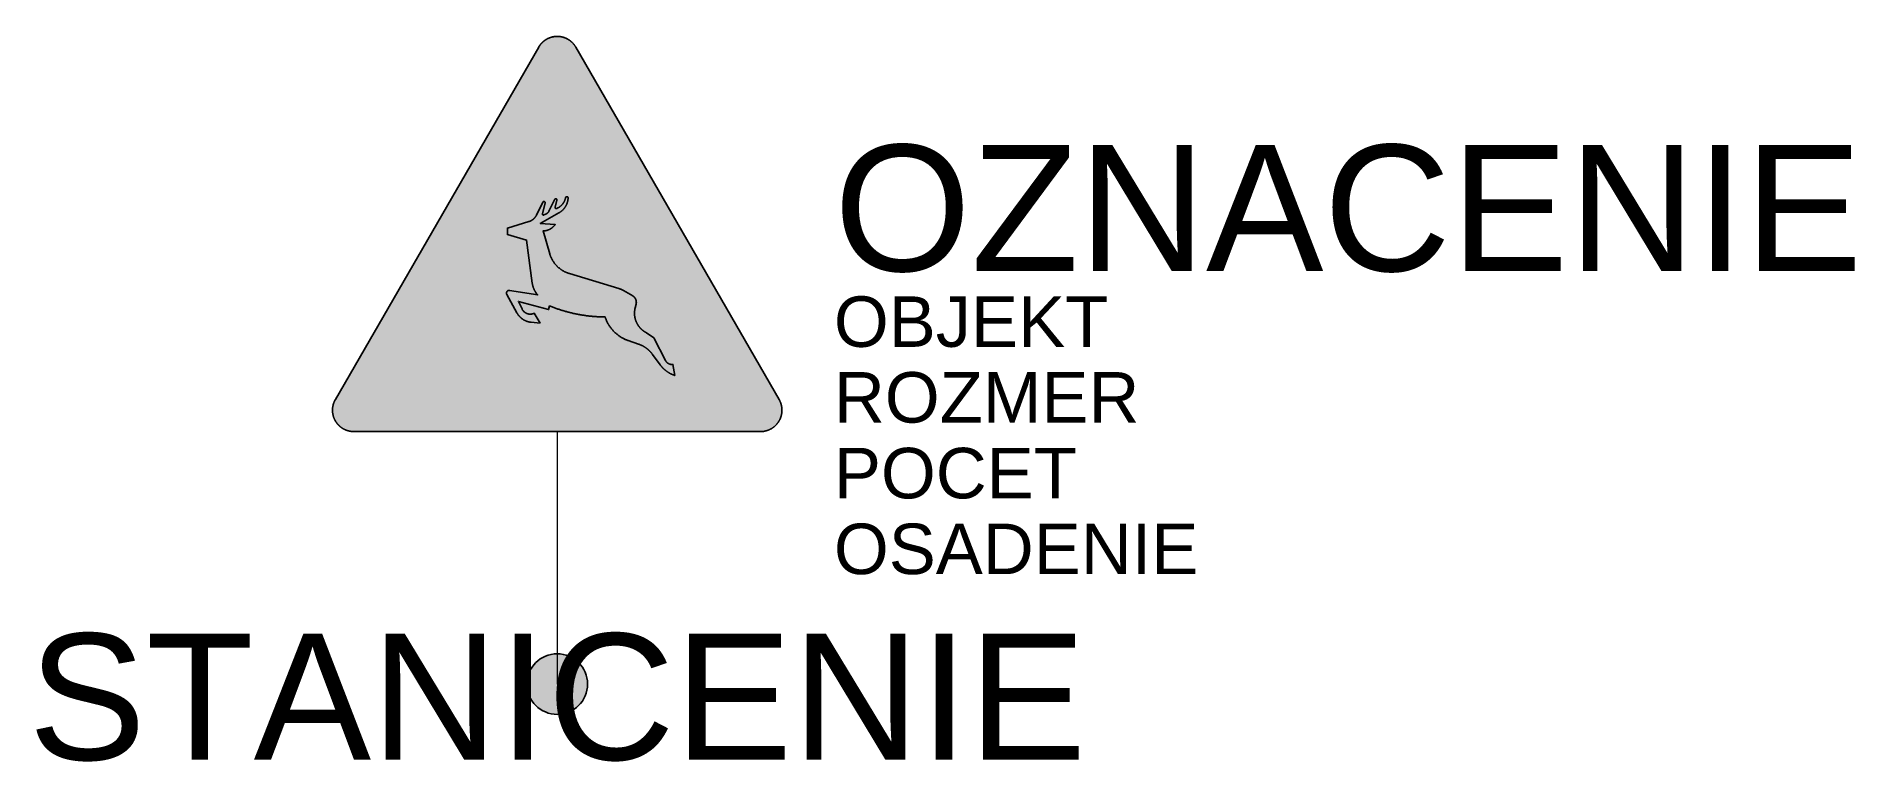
# Model space of a CAD drawing. Header units: metres. Extents: x -10.3 to 25.7, y -1.5 to 12.8.
import ezdxf
from ezdxf.enums import TextEntityAlignment as Align

# ---------------------------------------------------------------- set-up
doc = ezdxf.new("R2010")
doc.units = ezdxf.units.M
doc.layers.get('Defpoints').update_dxf_attribs({"color": 140, "lineweight": 5})
doc.styles.get("Standard").update_dxf_attribs({"font": 'arial.ttf'})

msp = doc.modelspace()

# ---------------------------------------------------------------- hatches: boundary and pattern name
at = {"true_color": 0xf1efea}
msp.add_hatch(color=7, dxfattribs=at).paths.add_polyline_path([(-4.029261, 5.000027), (-4.034526, 5.000048), (-4.039785, 5.000126), (-4.045041, 5.000279), (-4.0503, 5.000507), (-4.055481, 5.00081), (-4.06074, 5.001191), (-4.065921, 5.001572), (-4.071102, 5.002031), (-4.076283, 5.00264), (-4.081467, 5.003249), (-4.086648, 5.003858), (-4.091829, 5.00462), (-4.096935, 5.00546), (-4.102041, 5.006297), (-4.107144, 5.007212), (-4.11225, 5.008202), (-4.117356, 5.00927), (-4.122384, 5.010335), (-4.127415, 5.011556), (-4.132443, 5.012774), (-4.137474, 5.01407), (-4.142502, 5.015441), (-4.147455, 5.016812), (-4.152408, 5.018261), (-4.157361, 5.01986), (-4.162239, 5.021384), (-4.167114, 5.023061), (-4.171992, 5.024813), (-4.176867, 5.026568), (-4.18167, 5.028395), (-4.18647, 5.0303), (-4.19127, 5.032205), (-4.195995, 5.034263), (-4.200795, 5.036321), (-4.205442, 5.038379), (-4.210167, 5.040587), (-4.214817, 5.042798), (-4.219464, 5.045084), (-4.224036, 5.047445), (-4.228608, 5.049884), (-4.23318, 5.052323), (-4.237677, 5.054837), (-4.242171, 5.057429), (-4.24659, 5.060096), (-4.251012, 5.062763), (-4.255431, 5.065505), (-4.259775, 5.068247), (-4.264116, 5.071145), (-4.26846, 5.07404), (-4.272729, 5.07701), (-4.27692, 5.079983), (-4.281111, 5.083106), (-4.285302, 5.086232), (-4.289415, 5.089355), (-4.293531, 5.092631), (-4.297569, 5.09591), (-4.301607, 5.099186), (-4.30557, 5.102615), (-4.309533, 5.106044), (-4.313418, 5.109548), (-4.317228, 5.113055), (-4.321116, 5.116634), (-4.324848, 5.120294), (-4.328583, 5.124026), (-4.332315, 5.127761), (-4.335975, 5.131571), (-4.339554, 5.135381), (-4.343061, 5.139191), (-4.346565, 5.143154), (-4.349994, 5.147039), (-4.353423, 5.151077), (-4.356699, 5.15504), (-4.360053, 5.159078), (-4.363254, 5.163194), (-4.366455, 5.167307), (-4.369578, 5.171498), (-4.372626, 5.175689), (-4.375599, 5.179958), (-4.378569, 5.184149), (-4.381464, 5.188493), (-4.384362, 5.192834), (-4.387104, 5.197178), (-4.389846, 5.201597), (-4.392591, 5.206019), (-4.39518, 5.210438), (-4.397772, 5.214932), (-4.400286, 5.219429), (-4.402725, 5.224001), (-4.405164, 5.228573), (-4.407525, 5.233145), (-4.409811, 5.237792), (-4.412022, 5.242442), (-4.41423, 5.247167), (-4.416366, 5.251814), (-4.418421, 5.256614), (-4.420404, 5.261339), (-4.422384, 5.266139), (-4.424214, 5.270939), (-4.426041, 5.275742), (-4.427871, 5.280617), (-4.429548, 5.285495), (-4.431225, 5.29037), (-4.432824, 5.295248), (-4.434348, 5.300201), (-4.435797, 5.305154), (-4.437243, 5.310182), (-4.438539, 5.315135), (-4.439835, 5.320166), (-4.441131, 5.325194), (-4.442274, 5.330225), (-4.443339, 5.335253), (-4.444407, 5.340359), (-4.445397, 5.345465), (-4.446312, 5.350568), (-4.447227, 5.355674), (-4.447989, 5.360855), (-4.448751, 5.365961), (-4.449435, 5.371142), (-4.450044, 5.376326), (-4.450578, 5.381507), (-4.451037, 5.386688), (-4.451493, 5.391869), (-4.451799, 5.397128), (-4.452102, 5.402309), (-4.45233, 5.407568), (-4.452483, 5.412824), (-4.452636, 5.418083), (-4.452636, 5.423339), (-4.452636, 5.426768), (-4.452561, 5.430275), (-4.452483, 5.433779), (-4.452408, 5.437208), (-4.452255, 5.440715), (-4.452102, 5.444219), (-4.451949, 5.447648), (-4.451721, 5.451152), (-4.451493, 5.454581), (-4.451187, 5.45801), (-4.450884, 5.461517), (-4.450578, 5.464946), (-4.450197, 5.468375), (-4.449816, 5.471804), (-4.449435, 5.475308), (-4.448979, 5.478737), (-4.44852, 5.482166), (-4.448064, 5.485595), (-4.44753, 5.488949), (-4.446921, 5.492378), (-4.446387, 5.495807), (-4.445778, 5.499236), (-4.445169, 5.502587), (-4.444482, 5.506016), (-4.443798, 5.50937), (-4.443036, 5.512799), (-4.442349, 5.516153), (-4.441587, 5.519504), (-4.44075, 5.522858), (-4.43991, 5.526209), (-4.439073, 5.529563), (-4.438158, 5.532917), (-4.437321, 5.536268), (-4.436328, 5.539544), (-4.435416, 5.542898), (-4.434423, 5.546174), (-4.433358, 5.549528), (-4.432368, 5.552804), (-4.4313, 5.55608), (-4.430157, 5.559356), (-4.429014, 5.562635), (-4.427871, 5.565833), (-4.426728, 5.569112), (-4.42551, 5.572388), (-4.424289, 5.575589), (-4.422993, 5.578787), (-4.421775, 5.582066), (-4.420404, 5.585264), (-4.419108, 5.58839), (-4.417737, 5.591591), (-4.416366, 5.594789), (-4.414917, 5.597915), (-4.413468, 5.601116), (-4.412022, 5.604239), (-4.410498, 5.607362), (-4.408974, 5.610488), (-4.40745, 5.613611), (-4.405848, 5.616659), (-4.404249, 5.619785), (-4.40265, 5.622833), (-4.400973, 5.625881), (-4.399371, 5.628929), (-4.397619, 5.631977), (-4.395942, 5.635025), (-0.366591, 12.613952), (-0.364887, 12.616925), (-0.363135, 12.619898), (-0.361305, 12.622868), (-0.359478, 12.625841), (-0.357648, 12.628811), (-0.355743, 12.631709), (-0.353838, 12.634604), (-0.351933, 12.637499), (-0.350028, 12.640394), (-0.348048, 12.643214), (-0.346065, 12.646109), (-0.344085, 12.648929), (-0.342027, 12.651749), (-0.339969, 12.654491), (-0.337911, 12.657311), (-0.335778, 12.660053), (-0.333645, 12.662798), (-0.331512, 12.665465), (-0.329379, 12.668207), (-0.327168, 12.670874), (-0.324957, 12.673541), (-0.322749, 12.676208), (-0.320538, 12.6788), (-0.318252, 12.681389), (-0.315966, 12.683981), (-0.31368, 12.686573), (-0.311319, 12.689087), (-0.308955, 12.691676), (-0.306594, 12.694115), (-0.304233, 12.696629), (-0.301794, 12.699146), (-0.299355, 12.701582), (-0.296916, 12.704021), (-0.294402, 12.706385), (-0.291963, 12.708821), (-0.289449, 12.711185), (-0.286935, 12.713546), (-0.284343, 12.715832), (-0.281754, 12.718196), (-0.279237, 12.720482), (-0.27657, 12.72269), (-0.273981, 12.724976), (-0.271314, 12.727187), (-0.268647, 12.729395), (-0.26598, 12.731606), (-0.263313, 12.733739), (-0.260568, 12.735872), (-0.257826, 12.738008), (-0.255084, 12.740141), (-0.252339, 12.742199), (-0.249519, 12.744254), (-0.246702, 12.746237), (-0.243882, 12.748295), (-0.241062, 12.750275), (-0.238167, 12.752255), (-0.235272, 12.75416), (-0.232374, 12.756065), (-0.229479, 12.75797), (-0.226584, 12.759875), (-0.223611, 12.761705), (-0.220641, 12.763535), (-0.217668, 12.765287), (-0.214698, 12.767114), (-0.211725, 12.768869), (-0.208677, 12.770543), (-0.205629, 12.772298), (-0.202581, 12.773972), (-0.199533, 12.775574), (-0.196485, 12.777251), (-0.193362, 12.77885), (-0.190236, 12.780374), (-0.187188, 12.781973), (-0.184065, 12.783497), (-0.180939, 12.784946), (-0.177741, 12.78647), (-0.174615, 12.787841), (-0.171492, 12.78929), (-0.168291, 12.790661), (-0.16509, 12.792032), (-0.161889, 12.793403), (-0.158691, 12.794699), (-0.15549, 12.795995), (-0.152289, 12.797213), (-0.149013, 12.798434), (-0.145812, 12.799652), (-0.142536, 12.800873), (-0.13926, 12.802016), (-0.135981, 12.803081), (-0.132705, 12.804224), (-0.129429, 12.805292), (-0.126153, 12.806357), (-0.122877, 12.80735), (-0.119523, 12.80834), (-0.116247, 12.80933), (-0.112893, 12.810245), (-0.109542, 12.81116), (-0.106263, 12.811997), (-0.102912, 12.812912), (-0.099558, 12.813674), (-0.096207, 12.814511), (-0.092778, 12.815273), (-0.089424, 12.816035), (-0.08607, 12.816722), (-0.082641, 12.817406), (-0.07929, 12.818093), (-0.075861, 12.818702), (-0.072507, 12.819311), (-0.069078, 12.819923), (-0.065649, 12.820454), (-0.06222, 12.820988), (-0.058791, 12.821447), (-0.055362, 12.821903), (-0.051933, 12.822359), (-0.048504, 12.822818), (-0.045075, 12.823199), (-0.041646, 12.823502), (-0.038142, 12.823883), (-0.034713, 12.824189), (-0.031284, 12.824417), (-0.027777, 12.824645), (-0.024348, 12.824876), (-0.020844, 12.825026), (-0.017415, 12.825257), (-0.013911, 12.825332), (-0.010482, 12.825485), (-0.006975, 12.82556), (-0.003471, 12.82556), (-0.000042, 12.82556), (0.003465, 12.82556), (0.006969, 12.82556), (0.010398, 12.825485), (0.013902, 12.825332), (0.017409, 12.825257), (0.020838, 12.825026), (0.024342, 12.824876), (0.027771, 12.824645), (0.0312, 12.824417), (0.034707, 12.824189), (0.038136, 12.823883), (0.041565, 12.823502), (0.045069, 12.823199), (0.048498, 12.822818), (0.051927, 12.822359), (0.055356, 12.821903), (0.058785, 12.821447), (0.062214, 12.820988), (0.065643, 12.820454), (0.069072, 12.819923), (0.072426, 12.819311), (0.075855, 12.818702), (0.079284, 12.818093), (0.082635, 12.817406), (0.086064, 12.816722), (0.089418, 12.816035), (0.092769, 12.815273), (0.096123, 12.814511), (0.099477, 12.813674), (0.102828, 12.812912), (0.106182, 12.811997), (0.109533, 12.81116), (0.112887, 12.810245), (0.116241, 12.80933), (0.119517, 12.80834), (0.122868, 12.80735), (0.126147, 12.806357), (0.129423, 12.805292), (0.132699, 12.804224), (0.135975, 12.803081), (0.139251, 12.802016), (0.14253, 12.800873), (0.145728, 12.799652), (0.149007, 12.798434), (0.152205, 12.797213), (0.155484, 12.795995), (0.158682, 12.794699), (0.161883, 12.793403), (0.165084, 12.792032), (0.168207, 12.790661), (0.171408, 12.78929), (0.174609, 12.787841), (0.177732, 12.78647), (0.180858, 12.784946), (0.183981, 12.783497), (0.187107, 12.781973), (0.19023, 12.780374), (0.193353, 12.77885), (0.196401, 12.777251), (0.199449, 12.775574), (0.202575, 12.773972), (0.205623, 12.772298), (0.208593, 12.770543), (0.211641, 12.768869), (0.214689, 12.767114), (0.217662, 12.765287), (0.220635, 12.763535), (0.223605, 12.761705), (0.2265, 12.759875), (0.229473, 12.75797), (0.232368, 12.756065), (0.235263, 12.75416), (0.238161, 12.752255), (0.240978, 12.750275), (0.243876, 12.748295), (0.246693, 12.746237), (0.249438, 12.744254), (0.252258, 12.742199), (0.255, 12.740141), (0.25782, 12.738008), (0.260562, 12.735872), (0.263229, 12.733739), (0.265974, 12.731606), (0.268641, 12.729395), (0.271308, 12.727187), (0.273897, 12.724976), (0.276564, 12.72269), (0.279156, 12.720482), (0.281745, 12.718196), (0.284337, 12.715832), (0.286851, 12.713546), (0.289443, 12.711185), (0.291957, 12.708821), (0.294396, 12.706385), (0.29691, 12.704021), (0.299349, 12.701582), (0.301788, 12.699146), (0.304149, 12.696629), (0.306588, 12.694115), (0.308949, 12.691676), (0.311313, 12.689087), (0.313599, 12.686573), (0.31596, 12.683981), (0.318246, 12.681389), (0.320457, 12.6788), (0.322743, 12.676208), (0.324951, 12.673541), (0.327162, 12.670874), (0.32937, 12.668207), (0.331506, 12.665465), (0.333639, 12.662798), (0.335772, 12.660053), (0.337905, 12.657311), (0.339963, 12.654491), (0.342021, 12.651749), (0.344001, 12.648929), (0.346059, 12.646109), (0.348039, 12.643214), (0.349944, 12.640394), (0.351927, 12.637499), (0.353832, 12.634604), (0.355737, 12.631709), (0.357564, 12.628811), (0.359469, 12.625841), (0.361299, 12.622868), (0.363051, 12.619898), (0.364881, 12.616925), (0.366558, 12.613877), (4.395909, 5.635025), (4.397613, 5.631977), (4.39929, 5.628929), (4.400967, 5.625881), (4.402641, 5.622833), (4.404243, 5.619785), (4.405842, 5.616659), (4.407444, 5.613611), (4.408968, 5.610488), (4.410492, 5.607362), (4.412016, 5.604239), (4.413462, 5.601116), (4.414911, 5.597915), (4.416282, 5.594789), (4.417731, 5.591591), (4.419102, 5.58839), (4.420398, 5.585264), (4.421691, 5.582066), (4.422987, 5.578787), (4.424283, 5.575589), (4.425501, 5.572388), (4.426722, 5.569112), (4.427865, 5.565833), (4.429008, 5.562635), (4.430151, 5.559356), (4.431216, 5.55608), (4.432284, 5.552804), (4.433352, 5.549528), (4.434342, 5.546174), (4.435332, 5.542898), (4.436322, 5.539544), (4.437237, 5.536268), (4.438152, 5.532917), (4.439067, 5.529563), (4.439904, 5.526209), (4.440741, 5.522858), (4.441503, 5.519504), (4.442265, 5.516153), (4.443027, 5.512799), (4.443714, 5.50937), (4.444476, 5.506016), (4.445085, 5.502587), (4.445772, 5.499236), (4.446306, 5.495807), (4.446915, 5.492378), (4.447449, 5.488949), (4.44798, 5.485595), (4.448514, 5.482166), (4.448973, 5.478737), (4.449354, 5.475308), (4.44981, 5.471804), (4.450191, 5.468375), (4.450572, 5.464946), (4.450878, 5.461517), (4.451181, 5.45801), (4.451409, 5.454581), (4.45164, 5.451152), (4.451868, 5.447648), (4.452096, 5.444219), (4.452249, 5.440715), (4.452324, 5.437208), (4.452477, 5.433779), (4.452552, 5.430275), (4.452552, 5.426768), (4.452552, 5.423339), (4.452552, 5.418083), (4.452477, 5.412824), (4.452324, 5.407568), (4.452096, 5.402309), (4.45179, 5.397128), (4.451409, 5.391869), (4.451028, 5.386688), (4.450497, 5.381507), (4.449963, 5.376326), (4.449354, 5.371142), (4.448667, 5.365961), (4.44798, 5.360855), (4.447143, 5.355674), (4.446306, 5.350568), (4.445391, 5.345465), (4.444401, 5.340359), (4.443333, 5.335253), (4.44219, 5.330225), (4.441047, 5.325194), (4.439829, 5.320166), (4.438533, 5.315135), (4.437162, 5.310182), (4.435788, 5.305154), (4.434264, 5.300201), (4.43274, 5.295248), (4.431141, 5.29037), (4.429542, 5.285495), (4.427787, 5.280617), (4.426035, 5.275742), (4.424208, 5.270939), (4.422303, 5.266139), (4.420398, 5.261339), (4.41834, 5.256614), (4.416282, 5.251814), (4.414149, 5.247167), (4.412016, 5.242442), (4.40973, 5.237792), (4.407444, 5.233145), (4.405158, 5.228573), (4.402719, 5.224001), (4.40028, 5.219429), (4.397766, 5.214932), (4.395174, 5.210438), (4.392507, 5.206019), (4.38984, 5.201597), (4.387098, 5.197178), (4.384278, 5.192834), (4.381458, 5.188493), (4.378563, 5.184149), (4.37559, 5.179958), (4.37262, 5.175689), (4.369494, 5.171498), (4.366371, 5.167307), (4.363248, 5.163194), (4.359969, 5.159078), (4.356693, 5.15504), (4.353417, 5.151077), (4.349988, 5.147039), (4.346559, 5.143154), (4.343055, 5.139191), (4.339548, 5.135381), (4.335966, 5.131571), (4.332309, 5.127761), (4.328577, 5.124026), (4.324842, 5.120294), (4.321107, 5.116634), (4.317222, 5.113055), (4.313412, 5.109548), (4.309449, 5.106044), (4.305564, 5.102615), (4.301526, 5.099186), (4.297563, 5.09591), (4.293525, 5.092631), (4.289409, 5.089355), (4.285293, 5.086232), (4.281102, 5.083106), (4.276911, 5.079983), (4.272645, 5.07701), (4.268379, 5.07404), (4.26411, 5.071145), (4.259766, 5.068247), (4.255425, 5.065505), (4.251003, 5.062763), (4.246584, 5.060096), (4.242165, 5.057429), (4.237668, 5.054837), (4.233174, 5.052323), (4.228602, 5.049884), (4.22403, 5.047445), (4.21938, 5.045084), (4.214808, 5.042798), (4.210161, 5.040587), (4.205436, 5.038379), (4.200711, 5.036321), (4.195989, 5.034263), (4.191264, 5.032205), (4.186464, 5.0303), (4.181661, 5.028395), (4.176861, 5.026568), (4.171986, 5.024813), (4.167108, 5.023061), (4.16223, 5.021384), (4.157277, 5.01986), (4.152402, 5.018261), (4.147449, 5.016812), (4.142418, 5.015441), (4.137465, 5.01407), (4.132437, 5.012774), (4.127409, 5.011556), (4.122378, 5.010335), (4.117272, 5.00927), (4.112244, 5.008202), (4.107138, 5.007212), (4.102032, 5.006297), (4.096929, 5.00546), (4.091745, 5.00462), (4.086642, 5.003858), (4.081458, 5.003249), (4.076277, 5.00264), (4.071096, 5.002031), (4.065915, 5.001572), (4.060656, 5.001191), (4.055475, 5.00081), (4.050216, 5.000507), (4.045035, 5.000279), (4.039779, 5.000126), (4.03452, 5.000048), (4.029261, 4.999973)])
at = {"true_color": 0x9b9b9b}
h = msp.add_hatch(color=253, dxfattribs=at)
h.paths.add_polyline_path([(-4.029261, 5.158775), (-4.036128, 5.15885), (-4.042908, 5.159078), (-4.049613, 5.159537), (-4.056321, 5.160068), (-4.063026, 5.16083), (-4.069578, 5.161823), (-4.076133, 5.162888), (-4.08261, 5.164109), (-4.089009, 5.16548), (-4.095411, 5.167079), (-4.101735, 5.168756), (-4.107984, 5.170661), (-4.114155, 5.172641), (-4.120251, 5.174777), (-4.126272, 5.177063), (-4.13229, 5.179499), (-4.138158, 5.182091), (-4.144026, 5.184833), (-4.149741, 5.187653), (-4.155381, 5.190701), (-4.161018, 5.193827), (-4.166505, 5.197025), (-4.171914, 5.200454), (-4.177248, 5.203961), (-4.182432, 5.207543), (-4.187613, 5.211275), (-4.192641, 5.215163), (-4.197594, 5.219201), (-4.202472, 5.223239), (-4.207197, 5.227505), (-4.211844, 5.231774), (-4.216341, 5.236268), (-4.220835, 5.240765), (-4.225104, 5.245412), (-4.22937, 5.250215), (-4.233486, 5.255015), (-4.237446, 5.259968), (-4.241334, 5.264996), (-4.245066, 5.270177), (-4.248648, 5.275436), (-4.252155, 5.280695), (-4.255584, 5.286104), (-4.258782, 5.291666), (-4.261908, 5.297228), (-4.264956, 5.302868), (-4.267776, 5.308658), (-4.270518, 5.314451), (-4.27311, 5.320319), (-4.275546, 5.326337), (-4.277832, 5.332358), (-4.279968, 5.338454), (-4.281948, 5.344625), (-4.283853, 5.350874), (-4.28553, 5.357198), (-4.287129, 5.3636), (-4.2885, 5.369999), (-4.289721, 5.376476), (-4.290864, 5.383031), (-4.291779, 5.389661), (-4.292541, 5.396288), (-4.293072, 5.402996), (-4.293531, 5.409701), (-4.293759, 5.416481), (-4.293912, 5.423339), (-4.293834, 5.425475), (-4.293834, 5.427683), (-4.293834, 5.429816), (-4.293759, 5.432027), (-4.293684, 5.43416), (-4.293531, 5.436371), (-4.293453, 5.438504), (-4.293303, 5.440715), (-4.29315, 5.442848), (-4.292997, 5.445056), (-4.292769, 5.447192), (-4.292616, 5.449325), (-4.292388, 5.451458), (-4.29216, 5.453669), (-4.291854, 5.455802), (-4.291626, 5.457935), (-4.29132, 5.460068), (-4.291017, 5.462201), (-4.290711, 5.464337), (-4.29033, 5.46647), (-4.289949, 5.468603), (-4.289568, 5.470736), (-4.289187, 5.472869), (-4.288806, 5.475005), (-4.28835, 5.477138), (-4.287891, 5.479196), (-4.287435, 5.481329), (-4.286976, 5.483462), (-4.286445, 5.48552), (-4.285911, 5.487653), (-4.285377, 5.489711), (-4.284843, 5.491769), (-4.284309, 5.493902), (-4.2837, 5.49596), (-4.283091, 5.498015), (-4.282482, 5.500073), (-4.281873, 5.502206), (-4.281186, 5.504264), (-4.280499, 5.506247), (-4.279815, 5.508302), (-4.279128, 5.51036), (-4.278444, 5.512418), (-4.277682, 5.514476), (-4.27692, 5.516456), (-4.276158, 5.518514), (-4.275396, 5.520494), (-4.274556, 5.522477), (-4.273719, 5.524535), (-4.272879, 5.526515), (-4.272042, 5.528495), (-4.271205, 5.530478), (-4.27029, 5.532458), (-4.269375, 5.534441), (-4.26846, 5.536346), (-4.267545, 5.538326), (-4.266633, 5.540306), (-4.26564, 5.542211), (-4.26465, 5.544194), (-4.26366, 5.546099), (-4.26267, 5.548004), (-4.261602, 5.549909), (-4.260537, 5.551814), (-4.259469, 5.553719), (-4.258401, 5.555624), (-0.229092, 12.534575), (-0.22689, 12.538364), (-0.224604, 12.542096), (-0.22224, 12.545831), (-0.219801, 12.549488), (-0.217365, 12.553145), (-0.214773, 12.556727), (-0.212259, 12.560231), (-0.209592, 12.563738), (-0.206925, 12.567167), (-0.20418, 12.570518), (-0.201363, 12.573872), (-0.198543, 12.577148), (-0.195648, 12.580349), (-0.192675, 12.58355), (-0.189702, 12.586673), (-0.186654, 12.589721), (-0.183606, 12.592769), (-0.180483, 12.595742), (-0.177282, 12.598637), (-0.174081, 12.601457), (-0.170805, 12.604277), (-0.167529, 12.607019), (-0.164175, 12.609761), (-0.160824, 12.612353), (-0.157395, 12.614945), (-0.153888, 12.617459), (-0.150384, 12.619898), (-0.14688, 12.622334), (-0.143298, 12.624698), (-0.139641, 12.626984), (-0.135981, 12.629192), (-0.132324, 12.631403), (-0.128592, 12.633461), (-0.124782, 12.635519), (-0.121047, 12.637499), (-0.117162, 12.639479), (-0.113352, 12.641309), (-0.109464, 12.643139), (-0.105501, 12.644891), (-0.101616, 12.646568), (-0.097578, 12.648167), (-0.093615, 12.649691), (-0.089577, 12.651215), (-0.085539, 12.652664), (-0.081423, 12.653957), (-0.077307, 12.655253), (-0.073194, 12.656474), (-0.069078, 12.657692), (-0.064887, 12.65876), (-0.060696, 12.659825), (-0.05643, 12.66074), (-0.052239, 12.661655), (-0.04797, 12.662492), (-0.043704, 12.663179), (-0.03936, 12.663863), (-0.035094, 12.664475), (-0.03075, 12.665006), (-0.026406, 12.66554), (-0.021987, 12.665921), (-0.017643, 12.666227), (-0.013224, 12.66653), (-0.00888, 12.666683), (-0.004461, 12.666761), (-0.000042, 12.666836), (0.004377, 12.666761), (0.008799, 12.666683), (0.013218, 12.66653), (0.017637, 12.666227), (0.021981, 12.665921), (0.026325, 12.66554), (0.030666, 12.665006), (0.03501, 12.664475), (0.039354, 12.663863), (0.04362, 12.663179), (0.047889, 12.662492), (0.052155, 12.661655), (0.056424, 12.66074), (0.060615, 12.659825), (0.064881, 12.65876), (0.068997, 12.657692), (0.073188, 12.656474), (0.077301, 12.655253), (0.081417, 12.653957), (0.08553, 12.652664), (0.089571, 12.651215), (0.093609, 12.649691), (0.097572, 12.648167), (0.101532, 12.646568), (0.105495, 12.644891), (0.109458, 12.643139), (0.113343, 12.641309), (0.117153, 12.639479), (0.120963, 12.637499), (0.124773, 12.635519), (0.128583, 12.633461), (0.132243, 12.631403), (0.135975, 12.629192), (0.139632, 12.626984), (0.143214, 12.624698), (0.146796, 12.622334), (0.150378, 12.619898), (0.153882, 12.617459), (0.157311, 12.614945), (0.16074, 12.612353), (0.164169, 12.609761), (0.167523, 12.607019), (0.170799, 12.604277), (0.174075, 12.601457), (0.177276, 12.598637), (0.180477, 12.595742), (0.1836, 12.592769), (0.186648, 12.589721), (0.189696, 12.586673), (0.192669, 12.58355), (0.195639, 12.580349), (0.198537, 12.577148), (0.201354, 12.573872), (0.204174, 12.570518), (0.206919, 12.567167), (0.209586, 12.563738), (0.212253, 12.560231), (0.214842, 12.556727), (0.217356, 12.553145), (0.219795, 12.549488), (0.222234, 12.545831), (0.224595, 12.542096), (0.226881, 12.538364), (0.229167, 12.534554), (4.258443, 5.555651), (4.259463, 5.553719), (4.260528, 5.551814), (4.261596, 5.549909), (4.262664, 5.548004), (4.263654, 5.546099), (4.264644, 5.544194), (4.265634, 5.542211), (4.266549, 5.540306), (4.267539, 5.538326), (4.268454, 5.536346), (4.269369, 5.534441), (4.270284, 5.532458), (4.271196, 5.530478), (4.272036, 5.528495), (4.272873, 5.526515), (4.273713, 5.524535), (4.27455, 5.522477), (4.275312, 5.520494), (4.276149, 5.518514), (4.276911, 5.516456), (4.277673, 5.514476), (4.27836, 5.512418), (4.279122, 5.51036), (4.279809, 5.508302), (4.280493, 5.506247), (4.28118, 5.504264), (4.281789, 5.502206), (4.282476, 5.500073), (4.283085, 5.498015), (4.283694, 5.49596), (4.284228, 5.493902), (4.284837, 5.491769), (4.285371, 5.489711), (4.285905, 5.487653), (4.286436, 5.48552), (4.286895, 5.483462), (4.287429, 5.481329), (4.287885, 5.479196), (4.288341, 5.477138), (4.288722, 5.475005), (4.289181, 5.472869), (4.289562, 5.470736), (4.289943, 5.468603), (4.290324, 5.46647), (4.290627, 5.464337), (4.290933, 5.462201), (4.291239, 5.460068), (4.291542, 5.457935), (4.291848, 5.455802), (4.292076, 5.453669), (4.292304, 5.451458), (4.292532, 5.449325), (4.292763, 5.447192), (4.292913, 5.445056), (4.293144, 5.442848), (4.293294, 5.440715), (4.293372, 5.438504), (4.293525, 5.436371), (4.2936, 5.43416), (4.293675, 5.432027), (4.293753, 5.429816), (4.293828, 5.427683), (4.293828, 5.425475), (4.293828, 5.423339), (4.293753, 5.416481), (4.293525, 5.409701), (4.293066, 5.402996), (4.292457, 5.396288), (4.291695, 5.389661), (4.29078, 5.383031), (4.289715, 5.376476), (4.288494, 5.369999), (4.287048, 5.3636), (4.285524, 5.357198), (4.283769, 5.350874), (4.281942, 5.344625), (4.279959, 5.338454), (4.277751, 5.332358), (4.275465, 5.326337), (4.273026, 5.320319), (4.270434, 5.314451), (4.267767, 5.308658), (4.264872, 5.302868), (4.261902, 5.297228), (4.258776, 5.291666), (4.2555, 5.286104), (4.252146, 5.280695), (4.248642, 5.275436), (4.24506, 5.270177), (4.24125, 5.264996), (4.23744, 5.259968), (4.233402, 5.255015), (4.229286, 5.250215), (4.225095, 5.245412), (4.220754, 5.240765), (4.216332, 5.236268), (4.211838, 5.231774), (4.207188, 5.227505), (4.202388, 5.223239), (4.197588, 5.219201), (4.192635, 5.215163), (4.187529, 5.211275), (4.182423, 5.207543), (4.177167, 5.203961), (4.171833, 5.200454), (4.166421, 5.197025), (4.160937, 5.193827), (4.155372, 5.190701), (4.149735, 5.187653), (4.143942, 5.184833), (4.138152, 5.182091), (4.132284, 5.179499), (4.126266, 5.177063), (4.120245, 5.174777), (4.114149, 5.172641), (4.107978, 5.170661), (4.101729, 5.168756), (4.095405, 5.167079), (4.089003, 5.16548), (4.082601, 5.164109), (4.076124, 5.162888), (4.069572, 5.161823), (4.062942, 5.16083), (4.056312, 5.160068), (4.049607, 5.159537), (4.042902, 5.159078), (4.036119, 5.15885), (4.029261, 5.158775)])
h.paths.add_polyline_path([(-3.11268, 5.952527), (0.000015, 11.34395), (3.112755, 5.952527)], flags=16)
msp.add_hatch(color=253, dxfattribs=at).paths.add_polyline_path([(-0.33501, 7.144019), (-0.519561, 7.164317), (-0.52506, 7.16489), (-0.530547, 7.165652), (-0.536031, 7.166492), (-0.541443, 7.167329), (-0.546852, 7.168319), (-0.552186, 7.169387), (-0.557598, 7.17053), (-0.562854, 7.171748), (-0.568188, 7.172969), (-0.573447, 7.17434), (-0.578703, 7.175789), (-0.583962, 7.177313), (-0.589143, 7.178912), (-0.594324, 7.180589), (-0.59943, 7.182341), (-0.604536, 7.184171), (-0.609564, 7.186076), (-0.614595, 7.188056), (-0.619623, 7.190114), (-0.624576, 7.192172), (-0.629529, 7.19438), (-0.634407, 7.196666), (-0.639282, 7.198952), (-0.644085, 7.201391), (-0.648885, 7.20383), (-0.65361, 7.206419), (-0.658332, 7.209011), (-0.662982, 7.211678), (-0.667629, 7.21442), (-0.672201, 7.21724), (-0.676698, 7.220135), (-0.681192, 7.223108), (-0.685689, 7.226156), (-0.690108, 7.229204), (-0.694452, 7.232405), (-0.698718, 7.235606), (-0.702987, 7.238882), (-0.707253, 7.242233), (-0.711369, 7.245587), (-0.71556, 7.249091), (-0.719598, 7.252598), (-0.723636, 7.25618), (-0.727599, 7.259837), (-0.731484, 7.263569), (-0.735372, 7.267379), (-0.739182, 7.271189), (-0.742914, 7.275077), (-0.746574, 7.27904), (-0.750231, 7.283078), (-0.753813, 7.287116), (-0.757317, 7.291232), (-0.760821, 7.295423), (-0.76425, 7.299689), (-0.767529, 7.303955), (-0.77088, 7.308299), (-0.774081, 7.312718), (-0.777204, 7.31714), (-0.78033, 7.321712), (-0.783378, 7.326284), (-0.786348, 7.330856), (-0.789246, 7.335503), (-0.792063, 7.340228), (-0.794808, 7.345028), (-0.79755, 7.349828), (-0.998658, 7.71572), (-0.998871, 7.716047), (-0.999099, 7.716428), (-0.999327, 7.716809), (-0.99948, 7.71719), (-0.999708, 7.717571), (-0.999861, 7.717952), (-1.000089, 7.718333), (-1.000242, 7.718714), (-1.00047, 7.719095), (-1.000623, 7.719476), (-1.000776, 7.719932), (-1.000929, 7.720313), (-1.001157, 7.720694), (-1.00131, 7.721075), (-1.001463, 7.721456), (-1.001613, 7.721837), (-1.001766, 7.722293), (-1.001919, 7.722674), (-1.002072, 7.723055), (-1.002225, 7.723436), (-1.002375, 7.723895), (-1.002528, 7.724276), (-1.002606, 7.724657), (-1.002756, 7.725113), (-1.002909, 7.725494), (-1.003062, 7.725875), (-1.003137, 7.726334), (-1.00329, 7.726715), (-1.003368, 7.727096), (-1.003518, 7.727552), (-1.003596, 7.727933), (-1.003749, 7.728389), (-1.003824, 7.72877), (-1.003899, 7.729151), (-1.004052, 7.72961), (-1.00413, 7.729991), (-1.004205, 7.730447), (-1.00428, 7.730828), (-1.004358, 7.731287), (-1.004511, 7.731668), (-1.004586, 7.732124), (-1.004661, 7.732505), (-1.004661, 7.732961), (-1.004739, 7.733342), (-1.004814, 7.733801), (-1.004892, 7.734182), (-1.004967, 7.734638), (-1.005042, 7.735097), (-1.005042, 7.735478), (-1.00512, 7.735934), (-1.00512, 7.736315), (-1.005195, 7.736771), (-1.005273, 7.737152), (-1.005273, 7.737611), (-1.005273, 7.738067), (-1.005348, 7.738448), (-1.005348, 7.738907), (-1.005348, 7.739288), (-1.005423, 7.739744), (-1.005423, 7.7402), (-1.005423, 7.740581), (-1.005423, 7.74104), (-1.005423, 7.741496), (-1.005423, 7.741877), (-1.005423, 7.743326), (-1.005348, 7.744697), (-1.005273, 7.746068), (-1.005195, 7.747439), (-1.004967, 7.748813), (-1.004814, 7.750184), (-1.004586, 7.751555), (-1.004358, 7.752851), (-1.004052, 7.754147), (-1.003749, 7.755518), (-1.003368, 7.756814), (-1.002987, 7.758032), (-1.002606, 7.759328), (-1.002147, 7.760624), (-1.001691, 7.761842), (-1.001157, 7.76306), (-1.000623, 7.764281), (-1.000089, 7.765499), (-0.99948, 7.766642), (-0.998871, 7.767785), (-0.998262, 7.768928), (-0.997575, 7.770071), (-0.996891, 7.771214), (-0.996129, 7.772282), (-0.995442, 7.773347), (-0.994605, 7.774415), (-0.993843, 7.775483), (-0.993003, 7.776473), (-0.992166, 7.777463), (-0.991326, 7.778453), (-0.990414, 7.779368), (-0.989499, 7.780358), (-0.988584, 7.781273), (-0.987594, 7.78211), (-0.986679, 7.783025), (-0.985611, 7.783865), (-0.984621, 7.784702), (-0.983631, 7.785464), (-0.982563, 7.786226), (-0.981498, 7.786988), (-0.980355, 7.787675), (-0.979287, 7.788359), (-0.978144, 7.789046), (-0.977001, 7.78973), (-0.975783, 7.790342), (-0.97464, 7.790873), (-0.973419, 7.791485), (-0.972201, 7.792016), (-0.970983, 7.792475), (-0.969762, 7.792931), (-0.968466, 7.79339), (-0.967248, 7.793846), (-0.965952, 7.794227), (-0.964656, 7.794533), (-0.963363, 7.794836), (-0.961989, 7.795142), (-0.960696, 7.795445), (-0.959322, 7.795598), (-0.958029, 7.795826), (-0.956655, 7.795979), (-0.955284, 7.796132), (-0.953838, 7.796207), (-0.952464, 7.796207), (-0.951093, 7.796285), (-0.95079, 7.796285), (-0.950559, 7.796285), (-0.950256, 7.796285), (-0.94995, 7.796285), (-0.949722, 7.796207), (-0.949416, 7.796207), (-0.949188, 7.796207), (-0.948885, 7.796207), (-0.948654, 7.796207), (-0.948351, 7.796207), (-0.948045, 7.796207), (-0.947817, 7.796132), (-0.947511, 7.796132), (-0.947283, 7.796132), (-0.94698, 7.796132), (-0.946749, 7.796057), (-0.946446, 7.796057), (-0.94614, 7.796057), (-0.945912, 7.795979), (-0.945606, 7.795979), (-0.945378, 7.795979), (-0.945075, 7.795904), (-0.944844, 7.795904), (-0.944541, 7.795826), (-0.944313, 7.795826), (-0.944007, 7.795751), (-0.943701, 7.795751), (-0.943473, 7.795751), (-0.94317, 7.795676), (-0.942939, 7.795676), (-0.942636, 7.795598), (-0.942408, 7.795523), (-0.387345, 7.705676), (-0.390108, 7.70873), (-0.392775, 7.711778), (-0.395442, 7.714904), (-0.398034, 7.718027), (-0.400626, 7.721228), (-0.403215, 7.724351), (-0.405729, 7.727627), (-0.408246, 7.730828), (-0.410682, 7.734029), (-0.413121, 7.737305), (-0.41556, 7.740659), (-0.417921, 7.743935), (-0.420285, 7.747289), (-0.422571, 7.75064), (-0.424857, 7.753994), (-0.427065, 7.757345), (-0.429276, 7.760774), (-0.431487, 7.764203), (-0.43362, 7.767632), (-0.435753, 7.771139), (-0.437811, 7.774643), (-0.439869, 7.77815), (-0.441849, 7.781654), (-0.443829, 7.785158), (-0.445812, 7.78874), (-0.447717, 7.792322), (-0.449622, 7.795904), (-0.451449, 7.799561), (-0.453204, 7.803143), (-0.455031, 7.8068), (-0.456783, 7.810457), (-0.45846, 7.814114), (-0.460137, 7.817849), (-0.461814, 7.821506), (-0.463413, 7.825241), (-0.464937, 7.828973), (-0.466461, 7.832783), (-0.467985, 7.836518), (-0.469434, 7.840328), (-0.47088, 7.844138), (-0.472254, 7.847948), (-0.473625, 7.851758), (-0.474996, 7.855568), (-0.476292, 7.859453), (-0.47751, 7.863263), (-0.478731, 7.867151), (-0.479949, 7.871036), (-0.481092, 7.874924), (-0.48216, 7.878884), (-0.483225, 7.882772), (-0.484293, 7.886735), (-0.485283, 7.890695), (-0.486273, 7.894583), (-0.487188, 7.898621), (-0.488103, 7.902584), (-0.48894, 7.906547), (-0.48978, 7.910585), (-0.490542, 7.914548), (-0.491304, 7.918586), (-0.491988, 7.922624), (-0.492675, 7.926662), (-0.493284, 7.9307), (-0.493893, 7.934741), (-0.494427, 7.938779), (-0.606789, 8.792786), (-0.987294, 8.901509), (-0.987294, 9.028307), (-0.564162, 9.157085), (-0.561102, 9.158054), (-0.557979, 9.159044), (-0.554931, 9.160112), (-0.551805, 9.16118), (-0.548757, 9.162323), (-0.545787, 9.163466), (-0.542739, 9.164609), (-0.539766, 9.165902), (-0.536793, 9.167123), (-0.533823, 9.168494), (-0.53085, 9.16979), (-0.527955, 9.171161), (-0.52506, 9.17261), (-0.52224, 9.174056), (-0.519345, 9.17558), (-0.516525, 9.177104), (-0.513705, 9.178628), (-0.510885, 9.18023), (-0.508143, 9.181829), (-0.505401, 9.183506), (-0.502656, 9.185183), (-0.499989, 9.186935), (-0.497322, 9.188687), (-0.494655, 9.190517), (-0.491988, 9.192344), (-0.489399, 9.194174), (-0.486807, 9.196079), (-0.484293, 9.197984), (-0.481701, 9.199964), (-0.479262, 9.201947), (-0.476748, 9.204002), (-0.474309, 9.205985), (-0.471873, 9.208118), (-0.469434, 9.210176), (-0.46707, 9.212384), (-0.464709, 9.21452), (-0.462423, 9.216728), (-0.460137, 9.218939), (-0.457851, 9.221225), (-0.455565, 9.223511), (-0.453354, 9.225797), (-0.451221, 9.228158), (-0.449013, 9.230522), (-0.446955, 9.232958), (-0.444822, 9.235397), (-0.442764, 9.237836), (-0.440706, 9.24035), (-0.438726, 9.242864), (-0.436743, 9.245381), (-0.434838, 9.24797), (-0.432858, 9.250562), (-0.431028, 9.253151), (-0.429201, 9.255818), (-0.427371, 9.258485), (-0.425541, 9.261152), (-0.423789, 9.263897), (-0.422112, 9.266639), (-0.420438, 9.269384), (-0.418761, 9.272201), (-0.417159, 9.275021), (-0.41556, 9.277841), (-0.414036, 9.280736), (-0.412512, 9.283631), (-0.411063, 9.286529), (-0.282009, 9.545315), (-0.281904, 9.545609), (-0.281676, 9.54599), (-0.281523, 9.546293), (-0.281295, 9.546599), (-0.281142, 9.54698), (-0.280914, 9.547283), (-0.280686, 9.547589), (-0.280458, 9.547895), (-0.280305, 9.548198), (-0.280077, 9.548504), (-0.279849, 9.548807), (-0.279618, 9.549113), (-0.27939, 9.549419), (-0.279087, 9.549722), (-0.278856, 9.550028), (-0.278628, 9.550256), (-0.2784, 9.550562), (-0.278094, 9.550865), (-0.277866, 9.551093), (-0.277563, 9.551324), (-0.277332, 9.551627), (-0.277029, 9.551855), (-0.276723, 9.552086), (-0.27642, 9.552389), (-0.276189, 9.552617), (-0.275886, 9.552848), (-0.27558, 9.553076), (-0.275277, 9.553229), (-0.274971, 9.553457), (-0.274665, 9.553685), (-0.274362, 9.553913), (-0.274056, 9.554066), (-0.273753, 9.554294), (-0.273372, 9.554447), (-0.273066, 9.554675), (-0.27276, 9.554828), (-0.272379, 9.554981), (-0.272076, 9.555134), (-0.27177, 9.555362), (-0.271389, 9.555515), (-0.271086, 9.555665), (-0.270705, 9.555743), (-0.270399, 9.555896), (-0.270018, 9.556046), (-0.269637, 9.556199), (-0.269331, 9.556277), (-0.26895, 9.556427), (-0.268569, 9.556505), (-0.268266, 9.55658), (-0.267885, 9.556733), (-0.267504, 9.556808), (-0.267123, 9.556886), (-0.266742, 9.556961), (-0.266361, 9.557039), (-0.26598, 9.557114), (-0.265599, 9.557114), (-0.265293, 9.557189), (-0.264912, 9.557267), (-0.264531, 9.557267), (-0.26415, 9.557267), (-0.263769, 9.557342), (-0.263313, 9.557342), (-0.262932, 9.557342), (-0.262551, 9.557342), (-0.262017, 9.557342), (-0.261483, 9.557342), (-0.260874, 9.557267), (-0.26034, 9.557267), (-0.259806, 9.557189), (-0.259275, 9.557114), (-0.258741, 9.557039), (-0.258207, 9.556886), (-0.257673, 9.556808), (-0.257139, 9.556658), (-0.256608, 9.556505), (-0.256149, 9.556352), (-0.255615, 9.556199), (-0.255084, 9.556046), (-0.254625, 9.555818), (-0.254091, 9.555665), (-0.253635, 9.555437), (-0.253179, 9.555209), (-0.25272, 9.554981), (-0.252186, 9.554753), (-0.25173, 9.554447), (-0.251349, 9.554219), (-0.250893, 9.553913), (-0.250434, 9.55361), (-0.249978, 9.553304), (-0.249597, 9.552998), (-0.249138, 9.552695), (-0.248757, 9.552389), (-0.248376, 9.552008), (-0.247995, 9.551705), (-0.247614, 9.551324), (-0.247233, 9.550943), (-0.246852, 9.550637), (-0.246471, 9.550181), (-0.246168, 9.5498), (-0.245787, 9.549419), (-0.245481, 9.549038), (-0.245178, 9.548579), (-0.244872, 9.548198), (-0.244566, 9.547742), (-0.244263, 9.547283), (-0.243957, 9.546902), (-0.243729, 9.546446), (-0.243501, 9.54599), (-0.243195, 9.545531), (-0.242967, 9.544997), (-0.242739, 9.544541), (-0.242511, 9.544085), (-0.242358, 9.543551), (-0.24213, 9.543092), (-0.241977, 9.542561), (-0.241824, 9.542027), (-0.241671, 9.541568), (-0.241518, 9.541037), (-0.241368, 9.540503), (-0.24129, 9.539969), (-0.241137, 9.539435), (-0.241062, 9.538901), (-0.240987, 9.53837), (-0.240987, 9.537836), (-0.240909, 9.537302), (-0.240834, 9.536693), (-0.240834, 9.536159), (-0.240834, 9.535625), (-0.240834, 9.535244), (-0.240834, 9.534941), (-0.240834, 9.534635), (-0.240909, 9.534329), (-0.240909, 9.534026), (-0.240909, 9.533645), (-0.240987, 9.533339), (-0.240987, 9.533036), (-0.241062, 9.53273), (-0.241062, 9.532424), (-0.241137, 9.532121), (-0.241215, 9.53174), (-0.241215, 9.531434), (-0.24129, 9.531131), (-0.241368, 9.530825), (-0.241443, 9.530519), (-0.293502, 9.313559), (-0.29364, 9.313199), (-0.29364, 9.312893), (-0.293715, 9.312587), (-0.293793, 9.312284), (-0.293868, 9.311978), (-0.293868, 9.311675), (-0.293946, 9.311294), (-0.293946, 9.310988), (-0.294021, 9.310682), (-0.294021, 9.310379), (-0.294096, 9.310073), (-0.294096, 9.30977), (-0.294096, 9.309464), (-0.294096, 9.309083), (-0.294096, 9.308777), (-0.294096, 9.308474), (-0.294096, 9.30794), (-0.294096, 9.307331), (-0.294096, 9.306797), (-0.294021, 9.306263), (-0.293946, 9.305729), (-0.293868, 9.305198), (-0.293793, 9.304586), (-0.293715, 9.304055), (-0.293565, 9.303596), (-0.293412, 9.303062), (-0.293334, 9.302531), (-0.293184, 9.301997), (-0.292953, 9.301463), (-0.292803, 9.301007), (-0.29265, 9.300473), (-0.292422, 9.300014), (-0.292191, 9.299558), (-0.291963, 9.299024), (-0.291735, 9.298568), (-0.291507, 9.298109), (-0.291279, 9.297653), (-0.290973, 9.297197), (-0.290667, 9.296738), (-0.290439, 9.296282), (-0.290136, 9.295901), (-0.28983, 9.295442), (-0.289524, 9.295061), (-0.289143, 9.294605), (-0.28884, 9.294224), (-0.288459, 9.293843), (-0.288153, 9.293462), (-0.287772, 9.293081), (-0.287391, 9.2927), (-0.28701, 9.292394), (-0.286629, 9.292013), (-0.286248, 9.29171), (-0.285792, 9.291404), (-0.285411, 9.291023), (-0.284952, 9.29072), (-0.284571, 9.290414), (-0.284115, 9.290186), (-0.283659, 9.28988), (-0.2832, 9.289577), (-0.282744, 9.289346), (-0.282285, 9.289118), (-0.281829, 9.28889), (-0.281295, 9.288662), (-0.280839, 9.288434), (-0.28038, 9.288203), (-0.279849, 9.288053), (-0.27939, 9.2879), (-0.278856, 9.287747), (-0.278325, 9.287594), (-0.277791, 9.287441), (-0.277257, 9.287291), (-0.276801, 9.287213), (-0.276267, 9.28706), (-0.275658, 9.286985), (-0.275124, 9.28691), (-0.27459, 9.286832), (-0.274056, 9.286832), (-0.273522, 9.286757), (-0.272913, 9.286757), (-0.272379, 9.286757), (-0.272076, 9.286757), (-0.27177, 9.286757), (-0.271389, 9.286757), (-0.271086, 9.286757), (-0.27078, 9.286757), (-0.270474, 9.286832), (-0.270171, 9.286832), (-0.269865, 9.28691), (-0.269562, 9.28691), (-0.269181, 9.286985), (-0.268875, 9.286985), (-0.268569, 9.28706), (-0.268266, 9.287138), (-0.26796, 9.287213), (-0.267657, 9.287213), (-0.267351, 9.287291), (-0.267045, 9.287366), (-0.266742, 9.287441), (-0.266436, 9.287594), (-0.266133, 9.287672), (-0.265827, 9.287747), (-0.265521, 9.287822), (-0.265218, 9.287975), (-0.264912, 9.288053), (-0.264609, 9.288203), (-0.264303, 9.288281), (-0.263997, 9.288434), (-0.263694, 9.288509), (-0.263388, 9.288662), (-0.263085, 9.288815), (-0.262854, 9.288965), (-0.262551, 9.289118), (-0.212562, 9.314513), (-0.21165, 9.314951), (-0.210657, 9.315485), (-0.209667, 9.316016), (-0.208752, 9.31655), (-0.207762, 9.317084), (-0.206847, 9.317618), (-0.205935, 9.318152), (-0.20502, 9.318761), (-0.204105, 9.319295), (-0.203115, 9.319904), (-0.202275, 9.320438), (-0.201363, 9.321047), (-0.200448, 9.321656), (-0.199533, 9.322265), (-0.198696, 9.322952), (-0.197781, 9.323561), (-0.196941, 9.32417), (-0.196029, 9.324857), (-0.195189, 9.325466), (-0.194352, 9.326153), (-0.193512, 9.326837), (-0.192675, 9.327524), (-0.191838, 9.328208), (-0.190998, 9.328895), (-0.190161, 9.329657), (-0.189399, 9.330344), (-0.188559, 9.331028), (-0.187797, 9.33179), (-0.187035, 9.332552), (-0.186198, 9.333314), (-0.185436, 9.334001), (-0.184674, 9.334838), (-0.183912, 9.3356), (-0.18315, 9.336362), (-0.182463, 9.337124), (-0.181701, 9.337964), (-0.181017, 9.338726), (-0.180255, 9.339563), (-0.179568, 9.340325), (-0.178884, 9.341162), (-0.178197, 9.342002), (-0.17751, 9.342839), (-0.176826, 9.343679), (-0.176139, 9.344516), (-0.175455, 9.345353), (-0.174843, 9.346268), (-0.174159, 9.347108), (-0.17355, 9.34802), (-0.172938, 9.34886), (-0.172254, 9.349775), (-0.171645, 9.350687), (-0.171111, 9.351602), (-0.170502, 9.352442), (-0.16989, 9.353354), (-0.169359, 9.354347), (-0.168747, 9.355259), (-0.168216, 9.356174), (-0.167682, 9.357089), (-0.167148, 9.358079), (-0.166614, 9.358994), (-0.16608, 9.359984), (-0.165549, 9.360899), (-0.16509, 9.361889), (-0.164556, 9.362879), (-0.046446, 9.599681), (-0.046296, 9.600014), (-0.046143, 9.60032), (-0.045915, 9.600701), (-0.045762, 9.601004), (-0.045534, 9.60131), (-0.045381, 9.601616), (-0.045153, 9.601997), (-0.044922, 9.6023), (-0.044694, 9.602606), (-0.044466, 9.602909), (-0.044238, 9.603215), (-0.04401, 9.603521), (-0.043779, 9.603824), (-0.043551, 9.604052), (-0.043323, 9.604358), (-0.043017, 9.604664), (-0.042789, 9.604892), (-0.042561, 9.605195), (-0.042255, 9.605426), (-0.042027, 9.605729), (-0.041724, 9.605957), (-0.041493, 9.606188), (-0.04119, 9.606491), (-0.040884, 9.606719), (-0.040581, 9.60695), (-0.040275, 9.607178), (-0.040047, 9.607406), (-0.039741, 9.607634), (-0.039438, 9.607787), (-0.039132, 9.608015), (-0.038826, 9.608243), (-0.038445, 9.608396), (-0.038142, 9.608624), (-0.037836, 9.608777), (-0.037533, 9.609005), (-0.037152, 9.609158), (-0.036846, 9.609311), (-0.03654, 9.609539), (-0.036159, 9.609692), (-0.035856, 9.609845), (-0.035475, 9.609998), (-0.035169, 9.610073), (-0.034788, 9.610226), (-0.034485, 9.610379), (-0.034104, 9.610529), (-0.033798, 9.610607), (-0.033417, 9.61076), (-0.033036, 9.610835), (-0.032655, 9.61091), (-0.032349, 9.611063), (-0.031968, 9.611141), (-0.031587, 9.611216), (-0.031206, 9.611291), (-0.030825, 9.611369), (-0.030444, 9.611369), (-0.030063, 9.611444), (-0.02976, 9.611522), (-0.029379, 9.611522), (-0.028998, 9.611597), (-0.028617, 9.611597), (-0.028236, 9.611672), (-0.027855, 9.611672), (-0.027474, 9.611672), (-0.027015, 9.611672), (-0.026484, 9.611672), (-0.02595, 9.611672), (-0.025341, 9.611597), (-0.024807, 9.611597), (-0.024273, 9.611522), (-0.023739, 9.611444), (-0.023205, 9.611369), (-0.022674, 9.611216), (-0.02214, 9.611141), (-0.021606, 9.610988), (-0.021072, 9.610835), (-0.020616, 9.610682), (-0.020082, 9.610529), (-0.019548, 9.610379), (-0.019092, 9.610148), (-0.018558, 9.609998), (-0.018102, 9.609767), (-0.017643, 9.609539), (-0.017187, 9.609311), (-0.016653, 9.609083), (-0.016197, 9.608777), (-0.015738, 9.608549), (-0.015357, 9.608243), (-0.014901, 9.60794), (-0.014442, 9.607634), (-0.014061, 9.607331), (-0.013605, 9.607025), (-0.013224, 9.606719), (-0.012843, 9.606416), (-0.012462, 9.606035), (-0.012081, 9.605654), (-0.0117, 9.605348), (-0.011319, 9.604967), (-0.010938, 9.604586), (-0.010632, 9.604205), (-0.010251, 9.603749), (-0.009948, 9.603368), (-0.009642, 9.602987), (-0.009339, 9.602528), (-0.009033, 9.602072), (-0.008727, 9.601691), (-0.008424, 9.601235), (-0.008196, 9.600776), (-0.007965, 9.60032), (-0.007662, 9.599861), (-0.007434, 9.59933), (-0.007203, 9.598871), (-0.007053, 9.598415), (-0.006822, 9.597881), (-0.006594, 9.597425), (-0.006441, 9.596891), (-0.006291, 9.596432), (-0.006138, 9.595901), (-0.005985, 9.595367), (-0.005832, 9.594833), (-0.005757, 9.594299), (-0.005679, 9.593765), (-0.005529, 9.593234), (-0.005451, 9.5927), (-0.005451, 9.592166), (-0.005376, 9.591632), (-0.005376, 9.591023), (-0.005298, 9.590489), (-0.005298, 9.589955), (-0.005298, 9.589574), (-0.005298, 9.589271), (-0.005298, 9.588965), (-0.005376, 9.588662), (-0.005376, 9.588356), (-0.005376, 9.58805), (-0.005451, 9.587669), (-0.005451, 9.587366), (-0.005529, 9.58706), (-0.005529, 9.586757), (-0.005604, 9.586451), (-0.005604, 9.586145), (-0.005679, 9.585842), (-0.005757, 9.585536), (-0.005832, 9.585233), (-0.00591, 9.584927), (-0.040083, 9.442379), (-0.0402, 9.442052), (-0.040275, 9.441671), (-0.04035, 9.441365), (-0.040428, 9.441062), (-0.040428, 9.440756), (-0.040503, 9.440453), (-0.040581, 9.440147), (-0.040581, 9.439766), (-0.040656, 9.43946), (-0.040656, 9.439157), (-0.040656, 9.438851), (-0.040731, 9.438548), (-0.040731, 9.438242), (-0.040731, 9.437861), (-0.040731, 9.437555), (-0.040731, 9.437252), (-0.040731, 9.436718), (-0.040731, 9.436109), (-0.040656, 9.435575), (-0.040656, 9.435041), (-0.040581, 9.434507), (-0.040503, 9.433976), (-0.040428, 9.433364), (-0.040275, 9.432833), (-0.0402, 9.432374), (-0.040047, 9.43184), (-0.039894, 9.431309), (-0.039741, 9.430775), (-0.039588, 9.430241), (-0.039438, 9.429785), (-0.039207, 9.429251), (-0.039057, 9.428792), (-0.038826, 9.428336), (-0.038598, 9.427802), (-0.03837, 9.427346), (-0.038142, 9.426887), (-0.037836, 9.426431), (-0.037608, 9.425975), (-0.037302, 9.425516), (-0.036999, 9.42506), (-0.036693, 9.424679), (-0.03639, 9.42422), (-0.036084, 9.423839), (-0.035778, 9.423383), (-0.035397, 9.423002), (-0.035094, 9.422621), (-0.034713, 9.42224), (-0.034332, 9.421859), (-0.034026, 9.421478), (-0.033645, 9.421172), (-0.033189, 9.420791), (-0.032808, 9.420488), (-0.032427, 9.420182), (-0.031968, 9.419801), (-0.031587, 9.419498), (-0.031131, 9.419192), (-0.030675, 9.418964), (-0.030294, 9.418658), (-0.029835, 9.418355), (-0.029379, 9.418124), (-0.02892, 9.417896), (-0.028389, 9.417668), (-0.02793, 9.41744), (-0.027474, 9.417212), (-0.02694, 9.416981), (-0.026484, 9.416831), (-0.02595, 9.416678), (-0.025491, 9.416525), (-0.02496, 9.416372), (-0.024426, 9.416219), (-0.023892, 9.416069), (-0.023358, 9.415991), (-0.022824, 9.415838), (-0.022293, 9.415763), (-0.021759, 9.415688), (-0.021225, 9.41561), (-0.020691, 9.41561), (-0.020082, 9.415535), (-0.019548, 9.415535), (-0.019014, 9.415535), (-0.018711, 9.415535), (-0.01833, 9.415535), (-0.018024, 9.415535), (-0.017721, 9.415535), (-0.017415, 9.41561), (-0.017109, 9.41561), (-0.016728, 9.41561), (-0.016425, 9.415688), (-0.016119, 9.415688), (-0.015816, 9.415763), (-0.01551, 9.415763), (-0.015204, 9.415838), (-0.014823, 9.415916), (-0.01452, 9.415991), (-0.014214, 9.416069), (-0.013911, 9.416144), (-0.013605, 9.416219), (-0.013299, 9.416297), (-0.012996, 9.416372), (-0.01269, 9.41645), (-0.012387, 9.416525), (-0.012081, 9.416678), (-0.011775, 9.416753), (-0.011472, 9.416831), (-0.011166, 9.416981), (-0.010863, 9.417059), (-0.010557, 9.417212), (-0.010251, 9.417287), (-0.009948, 9.41744), (-0.00972, 9.417593), (-0.009414, 9.417743), (-0.009108, 9.417896), (0.01188, 9.42857), (0.015276, 9.430316), (0.01878, 9.432146), (0.022134, 9.434051), (0.025563, 9.435956), (0.028914, 9.437936), (0.03219, 9.439919), (0.035469, 9.441977), (0.038745, 9.444032), (0.041946, 9.446168), (0.045144, 9.448376), (0.048345, 9.450587), (0.051471, 9.452795), (0.054519, 9.455081), (0.057567, 9.457445), (0.060615, 9.459806), (0.063585, 9.462245), (0.066558, 9.464684), (0.069528, 9.467123), (0.072426, 9.469637), (0.075243, 9.472226), (0.078063, 9.474818), (0.080883, 9.47741), (0.083625, 9.480077), (0.086292, 9.482819), (0.088959, 9.485561), (0.091626, 9.488306), (0.094218, 9.491126), (0.09681, 9.493943), (0.099324, 9.496841), (0.101838, 9.499736), (0.104277, 9.502631), (0.106638, 9.505604), (0.109002, 9.508574), (0.111363, 9.511622), (0.113649, 9.51467), (0.115935, 9.517796), (0.118146, 9.520919), (0.120279, 9.524042), (0.122412, 9.527243), (0.12447, 9.530444), (0.126528, 9.533645), (0.128508, 9.536921), (0.130488, 9.540197), (0.132393, 9.543551), (0.134298, 9.546902), (0.136128, 9.550256), (0.13788, 9.55361), (0.139632, 9.557039), (0.141309, 9.560468), (0.142986, 9.563972), (0.144585, 9.567476), (0.146187, 9.570983), (0.147711, 9.574565), (0.149157, 9.578069), (0.150606, 9.581651), (0.151977, 9.585308), (0.153273, 9.58889), (0.154569, 9.592547), (0.155787, 9.596282), (0.157008, 9.599939), (0.158151, 9.603671), (0.159216, 9.607406), (0.160284, 9.611141), (0.161274, 9.614951), (0.165834, 9.63251), (0.165921, 9.633008), (0.166074, 9.633542), (0.166227, 9.634001), (0.166455, 9.634532), (0.166608, 9.635066), (0.166761, 9.635525), (0.166989, 9.636056), (0.167217, 9.636515), (0.167445, 9.636971), (0.167676, 9.637505), (0.167904, 9.637961), (0.168132, 9.63842), (0.168438, 9.638876), (0.168666, 9.639335), (0.168969, 9.639791), (0.1692, 9.640172), (0.169503, 9.640628), (0.169809, 9.641087), (0.170112, 9.641468), (0.170418, 9.641849), (0.170799, 9.642305), (0.171105, 9.642686), (0.171408, 9.643067), (0.171789, 9.643448), (0.17217, 9.643829), (0.172476, 9.64421), (0.172857, 9.644516), (0.173238, 9.644897), (0.173619, 9.645278), (0.174, 9.645581), (0.174456, 9.645887), (0.174837, 9.646268), (0.175218, 9.646574), (0.175677, 9.646877), (0.176058, 9.647105), (0.176514, 9.647411), (0.176895, 9.647717), (0.177351, 9.647945), (0.17781, 9.648248), (0.178266, 9.648479), (0.178725, 9.648707), (0.179181, 9.648935), (0.179637, 9.649163), (0.180096, 9.649391), (0.180552, 9.649622), (0.181086, 9.649772), (0.181542, 9.650003), (0.182076, 9.650153), (0.182535, 9.650306), (0.183066, 9.650459), (0.183525, 9.650612), (0.184059, 9.650765), (0.184515, 9.650915), (0.185049, 9.650993), (0.185583, 9.651146), (0.186114, 9.651221), (0.186648, 9.651296), (0.187107, 9.651374), (0.187638, 9.651449), (0.188172, 9.651449), (0.188706, 9.651527), (0.18924, 9.651527), (0.189774, 9.651527), (0.190383, 9.651602), (0.190992, 9.651527), (0.191679, 9.651527), (0.192288, 9.651527), (0.192972, 9.651449), (0.193584, 9.651374), (0.194193, 9.651296), (0.194877, 9.651146), (0.195489, 9.651068), (0.196098, 9.650915), (0.196707, 9.650765), (0.197316, 9.650612), (0.197925, 9.650459), (0.198459, 9.650231), (0.199068, 9.650003), (0.19968, 9.649772), (0.200211, 9.649544), (0.200823, 9.649316), (0.201354, 9.649088), (0.201888, 9.648782), (0.202422, 9.648479), (0.202956, 9.648173), (0.20349, 9.647867), (0.204021, 9.647564), (0.204555, 9.647258), (0.205014, 9.646877), (0.205545, 9.646496), (0.206004, 9.646115), (0.206538, 9.645734), (0.206994, 9.645353), (0.20745, 9.644972), (0.207831, 9.644591), (0.20829, 9.644135), (0.208746, 9.643676), (0.209127, 9.64322), (0.209586, 9.642764), (0.209967, 9.642305), (0.210348, 9.641849), (0.210729, 9.64139), (0.211032, 9.640859), (0.211413, 9.6404), (0.211719, 9.639866), (0.2121, 9.639335), (0.212403, 9.638801), (0.212709, 9.638267), (0.212937, 9.637733), (0.213243, 9.637199), (0.213471, 9.63659), (0.213777, 9.636056), (0.214005, 9.635525), (0.214233, 9.634913), (0.214386, 9.634304), (0.214614, 9.633695), (0.214767, 9.633161), (0.21492, 9.632552), (0.21507, 9.631943), (0.215223, 9.631334), (0.215376, 9.630647), (0.215451, 9.630038), (0.215529, 9.629429), (0.215604, 9.628742), (0.215682, 9.628133), (0.215682, 9.627524), (0.215757, 9.626837), (0.215757, 9.62615), (0.215757, 9.625847), (0.215757, 9.625466), (0.215757, 9.62516), (0.215682, 9.624857), (0.215376, 9.619064), (0.21492, 9.613349), (0.214386, 9.607634), (0.213777, 9.601919), (0.213015, 9.596204), (0.212253, 9.590567), (0.211338, 9.584927), (0.210348, 9.579365), (0.20928, 9.573725), (0.208137, 9.568163), (0.206919, 9.562676), (0.205623, 9.557189), (0.204252, 9.551705), (0.202728, 9.546218), (0.201126, 9.540806), (0.199527, 9.535397), (0.197775, 9.530063), (0.195945, 9.524729), (0.19404, 9.519395), (0.19206, 9.514136), (0.190002, 9.508955), (0.187869, 9.503774), (0.185658, 9.498593), (0.183372, 9.493487), (0.181011, 9.488381), (0.178572, 9.483353), (0.176058, 9.4784), (0.173466, 9.473369), (0.170799, 9.468494), (0.167979, 9.463616), (0.165159, 9.458816), (0.162264, 9.454016), (0.159294, 9.449291), (0.156246, 9.444566), (0.15312, 9.439919), (0.149919, 9.435347), (0.146721, 9.430775), (0.143367, 9.426278), (0.139938, 9.421784), (0.136509, 9.41744), (0.132927, 9.413096), (0.129345, 9.408752), (0.125688, 9.404561), (0.121878, 9.40037), (0.118068, 9.396257), (0.114183, 9.392141), (0.110295, 9.388178), (0.106257, 9.384215), (0.102144, 9.380255), (0.098028, 9.376445), (0.093837, 9.37271), (0.089571, 9.368975), (0.085227, 9.365318), (0.080883, 9.361736), (0.076386, 9.358232), (0.071892, 9.354728), (0.06732, 9.351374), (0.06267, 9.34802), (0.057948, 9.344822), (0.053223, 9.341621), (0.048423, 9.338495), (0.043545, 9.335447), (0.038592, 9.332477), (0.033639, 9.329582), (-0.33501, 9.118922), (-0.040995, 9.100772), (-0.043551, 9.097019), (-0.046218, 9.093362), (-0.048885, 9.08978), (-0.051552, 9.086198), (-0.054297, 9.082769), (-0.057114, 9.079265), (-0.060012, 9.075836), (-0.062907, 9.072482), (-0.065802, 9.069206), (-0.06885, 9.06593), (-0.071898, 9.062729), (-0.074946, 9.059603), (-0.078069, 9.05648), (-0.08127, 9.053432), (-0.084471, 9.050384), (-0.087747, 9.047489), (-0.091023, 9.044516), (-0.094377, 9.041696), (-0.097806, 9.038879), (-0.10116, 9.036212), (-0.104664, 9.033467), (-0.108168, 9.030878), (-0.111675, 9.028286), (-0.115257, 9.025772), (-0.118914, 9.023258), (-0.122496, 9.020894), (-0.126228, 9.018533), (-0.129885, 9.016247), (-0.133695, 9.013961), (-0.13743, 9.011828), (-0.14124, 9.009692), (-0.145125, 9.007559), (-0.149013, 9.005579), (-0.152898, 9.003596), (-0.156786, 9.001691), (-0.160746, 8.999864), (-0.164787, 8.998112), (-0.168825, 8.996435), (-0.172863, 8.994758), (-0.176901, 8.993159), (-0.181017, 8.991635), (-0.18513, 8.990111), (-0.189246, 8.988737), (-0.193437, 8.987366), (-0.197628, 8.98607), (-0.201819, 8.984852), (-0.206085, 8.983709), (-0.210354, 8.982566), (-0.21462, 8.981576), (-0.218889, 8.980586), (-0.22323, 8.979671), (-0.227574, 8.978831), (-0.231918, 8.978069), (-0.236262, 8.977385), (-0.240681, 8.976698), (-0.245025, 8.976164), (-0.249444, 8.975633), (-0.253863, 8.975174), (-0.25836, 8.974793), (-0.262779, 8.97449), (-0.267198, 8.974259), (-0.271695, 8.974109), (-0.276189, 8.973956), (-0.280686, 8.973956), (-0.148764, 8.521748), (-0.146193, 8.512946), (-0.143373, 8.504183), (-0.140478, 8.495495), (-0.13743, 8.486885), (-0.134307, 8.47835), (-0.131028, 8.469893), (-0.127599, 8.461511), (-0.12402, 8.453129), (-0.12036, 8.4449), (-0.11655, 8.436668), (-0.112665, 8.428517), (-0.108627, 8.420438), (-0.104436, 8.412437), (-0.100167, 8.404589), (-0.095826, 8.396741), (-0.091254, 8.388968), (-0.086682, 8.381273), (-0.081957, 8.373653), (-0.077079, 8.366108), (-0.072126, 8.358716), (-0.06702, 8.351324), (-0.061839, 8.34401), (-0.056583, 8.336846), (-0.051171, 8.32976), (-0.045609, 8.322749), (-0.040047, 8.315816), (-0.034332, 8.308958), (-0.028464, 8.302175), (-0.022596, 8.295548), (-0.016578, 8.288993), (-0.010404, 8.282516), (-0.004233, 8.276117), (0.002091, 8.26979), (0.008493, 8.263619), (0.015045, 8.257523), (0.0216, 8.25158), (0.028305, 8.245637), (0.035088, 8.239922), (0.042021, 8.234207), (0.048954, 8.228642), (0.056043, 8.223158), (0.063129, 8.217824), (0.070368, 8.212565), (0.077682, 8.207384), (0.085074, 8.202353), (0.092541, 8.1974), (0.100086, 8.1926), (0.107781, 8.187875), (0.115479, 8.183303), (0.123249, 8.178884), (0.131175, 8.174465), (0.139101, 8.170274), (0.147102, 8.166158), (0.155178, 8.16212), (0.163407, 8.15831), (0.171636, 8.1545), (0.179943, 8.150918), (0.188325, 8.147414), (0.196707, 8.14406), (0.205242, 8.140784), (0.213852, 8.137661), (0.222462, 8.134688), (0.23115, 8.131793), (0.239913, 8.129126), (1.222233, 7.832021), (1.22373, 7.83149), (1.225254, 7.831031), (1.226778, 7.830575), (1.228302, 7.830041), (1.229826, 7.829585), (1.23135, 7.829126), (1.232874, 7.828592), (1.234398, 7.828061), (1.235922, 7.827602), (1.237446, 7.827068), (1.23897, 7.826537), (1.240494, 7.826003), (1.242018, 7.825469), (1.243542, 7.824935), (1.244991, 7.824401), (1.246515, 7.823792), (1.248039, 7.823258), (1.249563, 7.822727), (1.251009, 7.822115), (1.252533, 7.821584), (1.254057, 7.820972), (1.255506, 7.820363), (1.25703, 7.819829), (1.258479, 7.81922), (1.260003, 7.818611), (1.261449, 7.818002), (1.262973, 7.817393), (1.264422, 7.816781), (1.265868, 7.816172), (1.267392, 7.815488), (1.268841, 7.814876), (1.27029, 7.814267), (1.271814, 7.813583), (1.27326, 7.812971), (1.274709, 7.812287), (1.276155, 7.8116), (1.277604, 7.810991), (1.279128, 7.810304), (1.280577, 7.80962), (1.282023, 7.808933), (1.283472, 7.808249), (1.284918, 7.807562), (1.286367, 7.806875), (1.287738, 7.806191), (1.289187, 7.805429), (1.290633, 7.804742), (1.292082, 7.80398), (1.293531, 7.803296), (1.294977, 7.802534), (1.296348, 7.801847), (1.297797, 7.801085), (1.299246, 7.800323), (1.300617, 7.799561), (1.302063, 7.798799), (1.303437, 7.798037), (1.304883, 7.797275), (1.306254, 7.796513), (1.307703, 7.795751), (1.309074, 7.794989), (1.310445, 7.794152), (1.311894, 7.79339), (1.313265, 7.79255), (1.314636, 7.791788), (1.31601, 7.790951), (1.495695, 7.685834), (1.497747, 7.684574), (1.499802, 7.683281), (1.501785, 7.681985), (1.503765, 7.680689), (1.505748, 7.679318), (1.507653, 7.677947), (1.509633, 7.676498), (1.511463, 7.675049), (1.513368, 7.673603), (1.515195, 7.672079), (1.516947, 7.670555), (1.518777, 7.669031), (1.520529, 7.667429), (1.522206, 7.66583), (1.523958, 7.664153), (1.52556, 7.662554), (1.527234, 7.660802), (1.528836, 7.659125), (1.530435, 7.657373), (1.531959, 7.655618), (1.533483, 7.653866), (1.534932, 7.652039), (1.536456, 7.650209), (1.537827, 7.648379), (1.539276, 7.646474), (1.540647, 7.644569), (1.541943, 7.642664), (1.543236, 7.640759), (1.544532, 7.638779), (1.545753, 7.636799), (1.546971, 7.634816), (1.548189, 7.632758), (1.549332, 7.630778), (1.5504, 7.62872), (1.551468, 7.626662), (1.552533, 7.624529), (1.553523, 7.622471), (1.554516, 7.620338), (1.555428, 7.618205), (1.556343, 7.616072), (1.557258, 7.613861), (1.558095, 7.611728), (1.558857, 7.609517), (1.559697, 7.607309), (1.560381, 7.605023), (1.561068, 7.602812), (1.561755, 7.600604), (1.562364, 7.598318), (1.562973, 7.596032), (1.563507, 7.593746), (1.564041, 7.59146), (1.564572, 7.589096), (1.564953, 7.58681), (1.565412, 7.584449), (1.565793, 7.582163), (1.566096, 7.579799), (1.566402, 7.577438), (1.56663, 7.575077), (1.566858, 7.572713), (1.567011, 7.570274), (1.567164, 7.567913), (1.567239, 7.565552), (1.567317, 7.563113), (1.567317, 7.560674), (1.567317, 7.56014), (1.567317, 7.559606), (1.567317, 7.559075), (1.567317, 7.558541), (1.567317, 7.557932), (1.567317, 7.557398), (1.567317, 7.556864), (1.567317, 7.55633), (1.567239, 7.555796), (1.567239, 7.555187), (1.567239, 7.554653), (1.567164, 7.554122), (1.567164, 7.553588), (1.567164, 7.553054), (1.567089, 7.55252), (1.567089, 7.551911), (1.567089, 7.551377), (1.567011, 7.550843), (1.567011, 7.550312), (1.566936, 7.549778), (1.566858, 7.549244), (1.566858, 7.548635), (1.566783, 7.548101), (1.566783, 7.547567), (1.566708, 7.547033), (1.56663, 7.546502), (1.56663, 7.545968), (1.566555, 7.545434), (1.566477, 7.544825), (1.566402, 7.544291), (1.566327, 7.543757), (1.566327, 7.543223), (1.566249, 7.542692), (1.566174, 7.542158), (1.566096, 7.541624), (1.566021, 7.54109), (1.565946, 7.540556), (1.565868, 7.539947), (1.565793, 7.539413), (1.565715, 7.538882), (1.56564, 7.538348), (1.565565, 7.537814), (1.565412, 7.53728), (1.565334, 7.536746), (1.565259, 7.536215), (1.565184, 7.535681), (1.565106, 7.535147), (1.564953, 7.534613), (1.564878, 7.534079), (1.564803, 7.53347), (1.56465, 7.532936), (1.564572, 7.532405), (1.564422, 7.531871), (1.564344, 7.531337), (1.564191, 7.530803), (1.564116, 7.530269), (1.563963, 7.529738), (1.563888, 7.529204), (1.563735, 7.52867), (1.56366, 7.528136), (1.563507, 7.527602), (1.563354, 7.527071), (1.563279, 7.526537), (1.563126, 7.526003), (1.543776, 7.447379), (1.543314, 7.445765), (1.542933, 7.444163), (1.542552, 7.442564), (1.542246, 7.440965), (1.541865, 7.439363), (1.541484, 7.437764), (1.541103, 7.436162), (1.5408, 7.434563), (1.540419, 7.432964), (1.540113, 7.431362), (1.539807, 7.429685), (1.539426, 7.428086), (1.539123, 7.426487), (1.538817, 7.424885), (1.538514, 7.423286), (1.538208, 7.421684), (1.537902, 7.42001), (1.537674, 7.418408), (1.537371, 7.416809), (1.537065, 7.415207), (1.536837, 7.413608), (1.536531, 7.411931), (1.536303, 7.410332), (1.536075, 7.40873), (1.535847, 7.407056), (1.535616, 7.405454), (1.535313, 7.403855), (1.53516, 7.402178), (1.534932, 7.400579), (1.534704, 7.398977), (1.534473, 7.3973), (1.534323, 7.395701), (1.534092, 7.394102), (1.533942, 7.392425), (1.533711, 7.390823), (1.533561, 7.389149), (1.533408, 7.387547), (1.53318, 7.385948), (1.533027, 7.384271), (1.532874, 7.382672), (1.532799, 7.380995), (1.532646, 7.379393), (1.532493, 7.377719), (1.53234, 7.376117), (1.532265, 7.37444), (1.532112, 7.372841), (1.532037, 7.371164), (1.531959, 7.369565), (1.531806, 7.367888), (1.531731, 7.366289), (1.531656, 7.364612), (1.531578, 7.36301), (1.531503, 7.361336), (1.531425, 7.359734), (1.53135, 7.358057), (1.53135, 7.356458), (1.531275, 7.354781), (1.531275, 7.353104), (1.531197, 7.351505), (1.531197, 7.349828), (1.531197, 7.348229), (1.531122, 7.346552), (1.531122, 7.344953), (1.531122, 7.343276), (1.531122, 7.339541), (1.531197, 7.335809), (1.531275, 7.332074), (1.53135, 7.328339), (1.531503, 7.324682), (1.531731, 7.32095), (1.531884, 7.317215), (1.532187, 7.31348), (1.532418, 7.309823), (1.532721, 7.306091), (1.533027, 7.302356), (1.533408, 7.298699), (1.533789, 7.295042), (1.534245, 7.291307), (1.534704, 7.28765), (1.53516, 7.283993), (1.535694, 7.280258), (1.536303, 7.276601), (1.536837, 7.272944), (1.537446, 7.269284), (1.538133, 7.265705), (1.538817, 7.262045), (1.539504, 7.258388), (1.540266, 7.254731), (1.541028, 7.251149), (1.54179, 7.247567), (1.542627, 7.24391), (1.543467, 7.240328), (1.544379, 7.236749), (1.545294, 7.233167), (1.546284, 7.229585), (1.547277, 7.226003), (1.548267, 7.222499), (1.549257, 7.218917), (1.5504, 7.215413), (1.551468, 7.211831), (1.552611, 7.208324), (1.553754, 7.20482), (1.554972, 7.201316), (1.55619, 7.197809), (1.557411, 7.194305), (1.558707, 7.190876), (1.56, 7.187369), (1.561374, 7.18394), (1.562745, 7.180511), (1.564116, 7.177082), (1.565565, 7.173653), (1.567011, 7.170224), (1.568535, 7.166873), (1.570059, 7.163444), (1.571583, 7.16009), (1.573185, 7.156739), (1.574784, 7.153385), (1.576461, 7.150031), (1.57806, 7.146755), (1.579812, 7.143404), (1.581489, 7.140125), (1.583241, 7.136849), (1.585071, 7.133573), (1.586823, 7.130297), (1.588728, 7.127096), (1.590558, 7.12382), (1.592463, 7.120619), (1.594368, 7.117418), (1.596348, 7.114295), (1.598331, 7.111094), (1.600311, 7.107971), (1.602369, 7.104845), (1.604427, 7.101722), (1.606482, 7.098674), (1.608618, 7.095548), (1.610751, 7.0925), (1.612884, 7.08953), (1.615017, 7.086482), (1.617228, 7.083509), (1.619514, 7.080539), (1.621722, 7.077566), (1.624008, 7.074671), (1.626294, 7.071776), (1.628658, 7.068878), (1.631019, 7.065983), (1.633383, 7.063163), (1.635744, 7.060346), (1.638183, 7.057526), (1.640622, 7.054781), (1.643136, 7.051964), (1.645575, 7.049219), (1.648089, 7.046552), (1.650678, 7.04381), (1.653195, 7.041143), (1.655784, 7.038551), (1.658376, 7.035884), (1.661043, 7.033295), (1.66371, 7.030703), (1.666377, 7.028111), (1.669044, 7.025597), (1.671711, 7.023083), (1.674453, 7.020644), (1.677273, 7.01813), (1.680015, 7.015691), (1.682835, 7.013252), (1.685655, 7.010891), (1.688475, 7.00853), (1.691295, 7.006166), (1.69419, 7.003805), (1.697085, 7.001519), (1.700058, 6.999233), (1.702953, 6.997022), (1.705923, 6.994736), (1.708896, 6.992603), (1.711869, 6.990392), (1.714917, 6.988259), (1.717965, 6.986126), (1.721013, 6.983993), (1.724061, 6.981935), (1.727184, 6.979877), (1.730307, 6.977897), (1.733433, 6.975839), (1.736556, 6.973859), (1.739757, 6.971954), (1.742958, 6.970049), (1.746159, 6.968144), (1.749357, 6.966239), (1.752558, 6.964409), (1.755834, 6.962579), (1.759113, 6.960827), (1.762389, 6.959075), (1.765665, 6.957323), (1.91163, 6.854132), (2.145543, 6.406529), (2.146665, 6.404264), (2.147883, 6.402053), (2.149179, 6.39992), (2.150475, 6.397709), (2.151771, 6.395651), (2.153142, 6.393518), (2.154591, 6.39146), (2.155962, 6.389405), (2.157486, 6.387422), (2.158932, 6.385442), (2.160456, 6.383459), (2.162058, 6.381554), (2.163582, 6.379649), (2.165259, 6.377822), (2.166858, 6.375992), (2.168535, 6.374165), (2.170212, 6.37241), (2.171964, 6.370658), (2.173716, 6.368906), (2.175546, 6.367229), (2.177298, 6.36563), (2.179125, 6.363953), (2.18103, 6.362429), (2.182935, 6.36083), (2.18484, 6.359306), (2.186745, 6.357857), (2.188728, 6.356408), (2.190708, 6.354962), (2.192691, 6.353591), (2.194746, 6.352217), (2.196804, 6.350924), (2.198862, 6.349628), (2.200995, 6.348407), (2.203053, 6.347189), (2.205186, 6.345971), (2.207397, 6.344828), (2.20953, 6.34376), (2.211741, 6.342692), (2.213949, 6.341627), (2.21616, 6.340637), (2.218446, 6.339722), (2.220732, 6.338807), (2.223018, 6.337892), (2.225304, 6.337055), (2.22759, 6.336293), (2.229951, 6.335531), (2.232315, 6.334769), (2.234601, 6.334082), (2.237037, 6.333473), (2.239401, 6.332864), (2.241762, 6.332255), (2.244201, 6.331721), (2.24664, 6.331262), (2.249079, 6.330806), (2.251515, 6.330425), (2.253954, 6.330044), (2.256393, 6.329738), (2.258907, 6.329435), (2.261421, 6.329207), (2.26386, 6.328976), (2.266374, 6.328826), (2.268891, 6.328748), (2.271405, 6.328673), (2.273919, 6.328673), (2.274225, 6.328673), (2.274528, 6.328673), (2.274834, 6.328673), (2.275062, 6.328673), (2.275368, 6.328673), (2.275671, 6.328673), (2.275977, 6.328673), (2.276205, 6.328673), (2.276511, 6.328673), (2.276814, 6.328673), (2.277042, 6.328673), (2.277348, 6.328673), (2.277654, 6.328673), (2.277957, 6.328673), (2.278185, 6.328748), (2.278491, 6.328748), (2.278797, 6.328748), (2.2791, 6.328748), (2.279328, 6.328748), (2.279634, 6.328748), (2.27994, 6.328748), (2.280168, 6.328826), (2.280471, 6.328826), (2.280777, 6.328826), (2.281083, 6.328826), (2.281311, 6.328826), (2.281614, 6.328901), (2.28192, 6.328901), (2.282226, 6.328901), (2.282454, 6.328901), (2.282757, 6.328901), (2.283063, 6.328976), (2.283291, 6.328976), (2.283597, 6.328976), (2.2839, 6.328976), (2.284206, 6.329054), (2.284434, 6.329054), (2.28474, 6.329054), (2.285043, 6.329129), (2.285274, 6.329129), (2.285577, 6.329129), (2.285883, 6.329129), (2.286186, 6.329207), (2.286417, 6.329207), (2.28672, 6.329207), (2.287026, 6.329282), (2.287254, 6.329282), (2.28756, 6.329282), (2.287863, 6.329357), (2.288169, 6.329357), (2.288397, 6.329357), (2.288703, 6.329435), (2.289006, 6.329435), (2.289234, 6.32951), (2.28954, 6.32951), (2.289846, 6.32951), (2.290149, 6.329588), (2.290377, 6.329588), (2.290683, 6.329663), (2.290989, 6.329663), (2.291217, 6.329738), (2.29152, 6.329738), (2.291826, 6.329738), (2.292132, 6.329816), (2.328348, 6.111275), (2.322915, 6.113027), (2.317581, 6.114854), (2.312247, 6.116759), (2.306991, 6.118742), (2.301657, 6.120722), (2.296398, 6.12278), (2.291139, 6.124913), (2.285958, 6.127046), (2.280777, 6.129257), (2.275596, 6.131468), (2.27049, 6.133754), (2.265384, 6.136115), (2.260278, 6.138476), (2.255175, 6.140915), (2.250144, 6.143429), (2.245116, 6.145946), (2.240163, 6.148535), (2.23521, 6.151202), (2.230257, 6.153869), (2.225379, 6.156614), (2.220504, 6.159356), (2.215626, 6.162176), (2.210826, 6.165071), (2.206026, 6.167966), (2.201301, 6.170939), (2.196576, 6.173909), (2.191851, 6.176957), (2.187204, 6.180083), (2.182554, 6.183206), (2.177907, 6.186407), (2.173335, 6.189608), (2.168838, 6.192884), (2.164266, 6.19616), (2.159772, 6.199514), (2.155353, 6.202943), (2.150931, 6.206372), (2.14659, 6.209876), (2.142168, 6.213383), (2.137902, 6.216962), (2.133636, 6.220544), (2.129367, 6.224201), (2.125101, 6.227936), (2.120985, 6.231671), (2.116794, 6.235481), (2.112681, 6.239291), (2.10864, 6.243101), (2.104602, 6.246986), (2.100564, 6.250949), (2.096601, 6.254912), (2.092716, 6.25895), (2.088828, 6.263063), (2.084943, 6.267104), (2.081133, 6.271295), (2.077398, 6.275408), (2.073666, 6.279677), (2.069931, 6.283943), (2.066274, 6.288209), (2.062692, 6.292553), (2.05911, 6.296897), (2.055531, 6.301316), (2.052024, 6.305735), (2.048595, 6.310232), (2.045166, 6.314729), (2.041815, 6.319301), (1.890093, 6.52646), (1.886748, 6.530906), (1.883394, 6.535328), (1.88004, 6.539669), (1.876611, 6.544091), (1.873182, 6.548357), (1.869678, 6.552623), (1.866096, 6.556892), (1.862514, 6.561158), (1.858935, 6.565274), (1.855275, 6.569465), (1.851618, 6.573503), (1.847886, 6.577619), (1.844076, 6.581657), (1.840341, 6.58562), (1.836456, 6.58958), (1.832568, 6.593468), (1.828683, 6.597353), (1.82472, 6.601163), (1.820757, 6.604973), (1.816794, 6.608783), (1.812681, 6.61244), (1.808643, 6.616175), (1.804527, 6.619757), (1.800411, 6.623414), (1.79622, 6.626918), (1.791954, 6.6305), (1.787763, 6.633929), (1.783419, 6.637358), (1.779153, 6.640787), (1.774809, 6.644141), (1.770465, 6.647492), (1.766046, 6.650693), (1.761627, 6.653969), (1.75713, 6.65717), (1.752636, 6.660296), (1.748139, 6.663419), (1.743567, 6.666467), (1.738995, 6.669515), (1.734348, 6.672488), (1.729698, 6.675383), (1.725051, 6.678278), (1.720326, 6.681098), (1.715601, 6.683918), (1.710876, 6.68666), (1.706076, 6.689402), (1.701276, 6.692069), (1.696398, 6.694661), (1.691598, 6.697253), (1.686723, 6.699767), (1.68177, 6.702281), (1.676817, 6.70472), (1.671864, 6.707159), (1.666911, 6.709445), (1.66188, 6.711806), (1.656852, 6.714017), (1.651746, 6.716225), (1.646718, 6.718358), (1.641612, 6.720494), (1.636431, 6.722549), (1.631325, 6.724607), (1.626144, 6.72659), (1.62096, 6.728495), (1.615704, 6.730322), (1.610445, 6.732152), (1.404825, 6.802706), (1.394646, 6.806219), (1.384512, 6.809951), (1.374453, 6.813839), (1.364547, 6.817799), (1.354641, 6.82199), (1.344813, 6.826259), (1.335135, 6.830678), (1.325457, 6.83525), (1.315932, 6.839897), (1.306407, 6.8447), (1.297035, 6.849728), (1.287663, 6.854756), (1.278441, 6.860015), (1.269297, 6.865349), (1.260231, 6.870836), (1.251315, 6.876398), (1.242399, 6.882188), (1.233636, 6.888056), (1.224951, 6.893999), (1.216338, 6.900095), (1.207806, 6.906344), (1.199424, 6.912668), (1.191117, 6.919145), (1.182888, 6.9257), (1.174734, 6.932405), (1.166733, 6.939188), (1.158807, 6.946121), (1.151037, 6.953132), (1.143339, 6.960293), (1.135719, 6.967532), (1.128252, 6.974924), (1.12086, 6.982391), (1.113546, 6.989936), (1.106382, 6.997631), (1.099371, 7.005404), (1.092363, 7.01333), (1.08558, 7.021253), (1.078875, 7.029332), (1.072245, 7.037561), (1.065768, 7.045868), (1.059366, 7.05425), (1.053195, 7.062707), (1.047024, 7.071242), (1.041003, 7.079927), (1.035135, 7.08869), (1.02942, 7.097531), (1.023783, 7.106447), (1.018296, 7.115513), (1.012884, 7.124582), (1.007628, 7.133801), (1.002522, 7.143098), (0.997569, 7.152395), (0.992691, 7.161842), (0.987969, 7.171367), (0.983397, 7.18097), (0.978975, 7.190723), (0.974634, 7.200476), (0.970518, 7.210307), (0.96648, 7.220213), (0.962592, 7.230194), (0.95886, 7.240253), (0.955203, 7.250387), (0.951774, 7.260521), (0.948495, 7.270808), (0.930741, 7.270886), (0.913062, 7.271039), (0.895386, 7.271342), (0.877707, 7.271723), (0.860028, 7.272257), (0.842427, 7.272866), (0.824748, 7.273553), (0.807144, 7.27439), (0.789468, 7.275305), (0.771864, 7.276373), (0.754263, 7.277516), (0.736659, 7.278734), (0.719058, 7.280105), (0.701457, 7.281629), (0.683931, 7.283153), (0.666327, 7.28483), (0.648801, 7.28666), (0.631275, 7.288565), (0.613749, 7.290545), (0.596223, 7.292603), (0.578775, 7.294889), (0.561324, 7.297175), (0.543873, 7.299614), (0.526425, 7.302128), (0.508974, 7.304795), (0.491601, 7.307537), (0.474228, 7.310357), (0.456855, 7.31333), (0.439479, 7.316378), (0.422184, 7.319501), (0.404886, 7.322777), (0.387588, 7.326131), (0.37029, 7.329635), (0.35307, 7.333217), (0.335847, 7.336874), (0.318627, 7.340684), (0.301482, 7.344572), (0.284262, 7.34861), (0.267192, 7.352723), (0.250047, 7.356914), (0.232977, 7.361258), (0.21591, 7.365677), (0.198918, 7.370174), (0.181848, 7.374821), (0.164856, 7.379546), (0.147939, 7.384346), (0.131022, 7.389299), (0.114105, 7.39433), (0.097266, 7.399511), (0.080427, 7.40477), (0.063585, 7.410104), (0.046821, 7.415513), (0.030057, 7.421075), (0.013371, 7.42679), (-0.003318, 7.432505), (-0.020007, 7.438373), (-0.036618, 7.444394), (-0.053229, 7.450412), (-0.069765, 7.456586), (-0.086301, 7.46291), (-0.102759, 7.469234), (-0.119217, 7.475711), (-0.135678, 7.482341), (-0.152061, 7.489046), (-0.171963, 7.415789), (-0.769836, 7.578887), (-0.697734, 7.428191), (-0.696357, 7.425191), (-0.694833, 7.422296), (-0.693309, 7.419476), (-0.69171, 7.416656), (-0.690108, 7.413836), (-0.688431, 7.411094), (-0.686757, 7.408349), (-0.685002, 7.405682), (-0.683175, 7.403015), (-0.681345, 7.400426), (-0.67944, 7.397834), (-0.67746, 7.39532), (-0.675555, 7.392806), (-0.673497, 7.390292), (-0.671439, 7.387928), (-0.669381, 7.385489), (-0.667248, 7.383203), (-0.66504, 7.380842), (-0.662829, 7.378631), (-0.660618, 7.376423), (-0.658332, 7.374212), (-0.655971, 7.372079), (-0.65361, 7.369946), (-0.651246, 7.367888), (-0.648807, 7.365908), (-0.646371, 7.363925), (-0.643854, 7.36202), (-0.64134, 7.360115), (-0.638751, 7.358288), (-0.636159, 7.356533), (-0.633567, 7.354781), (-0.6309, 7.353104), (-0.628233, 7.35143), (-0.625566, 7.349828), (-0.622824, 7.348229), (-0.620082, 7.346705), (-0.617262, 7.345256), (-0.614442, 7.343885), (-0.611622, 7.342514), (-0.608802, 7.341143), (-0.605907, 7.339922), (-0.603012, 7.338704), (-0.600039, 7.337483), (-0.597069, 7.336418), (-0.594096, 7.33535), (-0.591126, 7.334285), (-0.588153, 7.33337), (-0.585105, 7.332455), (-0.582057, 7.33154), (-0.578934, 7.330778), (-0.575886, 7.330016), (-0.57276, 7.329254), (-0.569637, 7.328645), (-0.566511, 7.328036), (-0.563313, 7.327502), (-0.560187, 7.327046), (-0.556986, 7.326587), (-0.553788, 7.326206), (-0.550587, 7.325903), (-0.547386, 7.325672), (-0.54411, 7.325444), (-0.540909, 7.325291), (-0.537633, 7.325216), (-0.534357, 7.325216), (-0.533061, 7.325216), (-0.531765, 7.325216), (-0.530469, 7.325216), (-0.529251, 7.325216), (-0.527955, 7.325291), (-0.526659, 7.325369), (-0.525363, 7.325369), (-0.524145, 7.325444), (-0.522849, 7.325522), (-0.521553, 7.325597), (-0.52026, 7.32575), (-0.519039, 7.325825), (-0.517743, 7.325978), (-0.51645, 7.326053), (-0.515229, 7.326206), (-0.513933, 7.326359), (-0.51264, 7.326512), (-0.511419, 7.326665), (-0.510123, 7.326815), (-0.50883, 7.326968), (-0.507609, 7.327196), (-0.506313, 7.327349), (-0.505095, 7.327577), (-0.503799, 7.32773), (-0.502581, 7.327958), (-0.501285, 7.328189), (-0.500067, 7.328417), (-0.498846, 7.32872), (-0.49755, 7.328951), (-0.496332, 7.329179), (-0.495114, 7.329482), (-0.493818, 7.329788), (-0.492597, 7.330094), (-0.491379, 7.330322), (-0.490083, 7.330625), (-0.488865, 7.331006), (-0.487644, 7.331312), (-0.486426, 7.331618), (-0.485208, 7.331999), (-0.483987, 7.332302), (-0.482769, 7.332683), (-0.481548, 7.333064), (-0.48033, 7.333445), (-0.479112, 7.333826), (-0.477891, 7.334207), (-0.476673, 7.334588), (-0.475452, 7.335047), (-0.474234, 7.335428), (-0.473091, 7.335884), (-0.471873, 7.336265), (-0.470652, 7.336721), (-0.469434, 7.33718), (-0.468291, 7.337636), (-0.46707, 7.338095), (-0.465927, 7.338626), (-0.464709, 7.339085), (-0.463566, 7.339619), (-0.462348, 7.340075), (-0.461205, 7.340609), (-0.460062, 7.341143), (-0.458841, 7.341674), (-0.457698, 7.342208), (-0.456555, 7.342742), (-0.455412, 7.343276)])
h = msp.add_hatch(color=0)
h.dxf.hatch_style = 1
h.paths.add_polyline_path([(0.6, 0, 1), (-0.6, 0, 1)])

# ---------------------------------------------------------------- linework, layer by layer
at = {"lineweight": 9}
msp.add_line((0, 5), (0, 2.5), dxfattribs=at)
at = {"color": 0, "lineweight": 9}
msp.add_line((0, 2.5), (0, 0), dxfattribs=at)
at = {"color": 7, "true_color": 0xf1efea}
msp.add_lwpolyline([(-4.029261, 5.000027), (-4.034526, 5.000048), (-4.039785, 5.000126), (-4.045041, 5.000279), (-4.0503, 5.000507), (-4.055481, 5.00081), (-4.06074, 5.001191), (-4.065921, 5.001572), (-4.071102, 5.002031), (-4.076283, 5.00264), (-4.081467, 5.003249), (-4.086648, 5.003858), (-4.091829, 5.00462), (-4.096935, 5.00546), (-4.102041, 5.006297), (-4.107144, 5.007212), (-4.11225, 5.008202), (-4.117356, 5.00927), (-4.122384, 5.010335), (-4.127415, 5.011556), (-4.132443, 5.012774), (-4.137474, 5.01407), (-4.142502, 5.015441), (-4.147455, 5.016812), (-4.152408, 5.018261), (-4.157361, 5.01986), (-4.162239, 5.021384), (-4.167114, 5.023061), (-4.171992, 5.024813), (-4.176867, 5.026568), (-4.18167, 5.028395), (-4.18647, 5.0303), (-4.19127, 5.032205), (-4.195995, 5.034263), (-4.200795, 5.036321), (-4.205442, 5.038379), (-4.210167, 5.040587), (-4.214817, 5.042798), (-4.219464, 5.045084), (-4.224036, 5.047445), (-4.228608, 5.049884), (-4.23318, 5.052323), (-4.237677, 5.054837), (-4.242171, 5.057429), (-4.24659, 5.060096), (-4.251012, 5.062763), (-4.255431, 5.065505), (-4.259775, 5.068247), (-4.264116, 5.071145), (-4.26846, 5.07404), (-4.272729, 5.07701), (-4.27692, 5.079983), (-4.281111, 5.083106), (-4.285302, 5.086232), (-4.289415, 5.089355), (-4.293531, 5.092631), (-4.297569, 5.09591), (-4.301607, 5.099186), (-4.30557, 5.102615), (-4.309533, 5.106044), (-4.313418, 5.109548), (-4.317228, 5.113055), (-4.321116, 5.116634), (-4.324848, 5.120294), (-4.328583, 5.124026), (-4.332315, 5.127761), (-4.335975, 5.131571), (-4.339554, 5.135381), (-4.343061, 5.139191), (-4.346565, 5.143154), (-4.349994, 5.147039), (-4.353423, 5.151077), (-4.356699, 5.15504), (-4.360053, 5.159078), (-4.363254, 5.163194), (-4.366455, 5.167307), (-4.369578, 5.171498), (-4.372626, 5.175689), (-4.375599, 5.179958), (-4.378569, 5.184149), (-4.381464, 5.188493), (-4.384362, 5.192834), (-4.387104, 5.197178), (-4.389846, 5.201597), (-4.392591, 5.206019), (-4.39518, 5.210438), (-4.397772, 5.214932), (-4.400286, 5.219429), (-4.402725, 5.224001), (-4.405164, 5.228573), (-4.407525, 5.233145), (-4.409811, 5.237792), (-4.412022, 5.242442), (-4.41423, 5.247167), (-4.416366, 5.251814), (-4.418421, 5.256614), (-4.420404, 5.261339), (-4.422384, 5.266139), (-4.424214, 5.270939), (-4.426041, 5.275742), (-4.427871, 5.280617), (-4.429548, 5.285495), (-4.431225, 5.29037), (-4.432824, 5.295248), (-4.434348, 5.300201), (-4.435797, 5.305154), (-4.437243, 5.310182), (-4.438539, 5.315135), (-4.439835, 5.320166), (-4.441131, 5.325194), (-4.442274, 5.330225), (-4.443339, 5.335253), (-4.444407, 5.340359), (-4.445397, 5.345465), (-4.446312, 5.350568), (-4.447227, 5.355674), (-4.447989, 5.360855), (-4.448751, 5.365961), (-4.449435, 5.371142), (-4.450044, 5.376326), (-4.450578, 5.381507), (-4.451037, 5.386688), (-4.451493, 5.391869), (-4.451799, 5.397128), (-4.452102, 5.402309), (-4.45233, 5.407568), (-4.452483, 5.412824), (-4.452636, 5.418083), (-4.452636, 5.423339), (-4.452636, 5.426768), (-4.452561, 5.430275), (-4.452483, 5.433779), (-4.452408, 5.437208), (-4.452255, 5.440715), (-4.452102, 5.444219), (-4.451949, 5.447648), (-4.451721, 5.451152), (-4.451493, 5.454581), (-4.451187, 5.45801), (-4.450884, 5.461517), (-4.450578, 5.464946), (-4.450197, 5.468375), (-4.449816, 5.471804), (-4.449435, 5.475308), (-4.448979, 5.478737), (-4.44852, 5.482166), (-4.448064, 5.485595), (-4.44753, 5.488949), (-4.446921, 5.492378), (-4.446387, 5.495807), (-4.445778, 5.499236), (-4.445169, 5.502587), (-4.444482, 5.506016), (-4.443798, 5.50937), (-4.443036, 5.512799), (-4.442349, 5.516153), (-4.441587, 5.519504), (-4.44075, 5.522858), (-4.43991, 5.526209), (-4.439073, 5.529563), (-4.438158, 5.532917), (-4.437321, 5.536268), (-4.436328, 5.539544), (-4.435416, 5.542898), (-4.434423, 5.546174), (-4.433358, 5.549528), (-4.432368, 5.552804), (-4.4313, 5.55608), (-4.430157, 5.559356), (-4.429014, 5.562635), (-4.427871, 5.565833), (-4.426728, 5.569112), (-4.42551, 5.572388), (-4.424289, 5.575589), (-4.422993, 5.578787), (-4.421775, 5.582066), (-4.420404, 5.585264), (-4.419108, 5.58839), (-4.417737, 5.591591), (-4.416366, 5.594789), (-4.414917, 5.597915), (-4.413468, 5.601116), (-4.412022, 5.604239), (-4.410498, 5.607362), (-4.408974, 5.610488), (-4.40745, 5.613611), (-4.405848, 5.616659), (-4.404249, 5.619785), (-4.40265, 5.622833), (-4.400973, 5.625881), (-4.399371, 5.628929), (-4.397619, 5.631977), (-4.395942, 5.635025), (-0.366591, 12.613952), (-0.364887, 12.616925), (-0.363135, 12.619898), (-0.361305, 12.622868), (-0.359478, 12.625841), (-0.357648, 12.628811), (-0.355743, 12.631709), (-0.353838, 12.634604), (-0.351933, 12.637499), (-0.350028, 12.640394), (-0.348048, 12.643214), (-0.346065, 12.646109), (-0.344085, 12.648929), (-0.342027, 12.651749), (-0.339969, 12.654491), (-0.337911, 12.657311), (-0.335778, 12.660053), (-0.333645, 12.662798), (-0.331512, 12.665465), (-0.329379, 12.668207), (-0.327168, 12.670874), (-0.324957, 12.673541), (-0.322749, 12.676208), (-0.320538, 12.6788), (-0.318252, 12.681389), (-0.315966, 12.683981), (-0.31368, 12.686573), (-0.311319, 12.689087), (-0.308955, 12.691676), (-0.306594, 12.694115), (-0.304233, 12.696629), (-0.301794, 12.699146), (-0.299355, 12.701582), (-0.296916, 12.704021), (-0.294402, 12.706385), (-0.291963, 12.708821), (-0.289449, 12.711185), (-0.286935, 12.713546), (-0.284343, 12.715832), (-0.281754, 12.718196), (-0.279237, 12.720482), (-0.27657, 12.72269), (-0.273981, 12.724976), (-0.271314, 12.727187), (-0.268647, 12.729395), (-0.26598, 12.731606), (-0.263313, 12.733739), (-0.260568, 12.735872), (-0.257826, 12.738008), (-0.255084, 12.740141), (-0.252339, 12.742199), (-0.249519, 12.744254), (-0.246702, 12.746237), (-0.243882, 12.748295), (-0.241062, 12.750275), (-0.238167, 12.752255), (-0.235272, 12.75416), (-0.232374, 12.756065), (-0.229479, 12.75797), (-0.226584, 12.759875), (-0.223611, 12.761705), (-0.220641, 12.763535), (-0.217668, 12.765287), (-0.214698, 12.767114), (-0.211725, 12.768869), (-0.208677, 12.770543), (-0.205629, 12.772298), (-0.202581, 12.773972), (-0.199533, 12.775574), (-0.196485, 12.777251), (-0.193362, 12.77885), (-0.190236, 12.780374), (-0.187188, 12.781973), (-0.184065, 12.783497), (-0.180939, 12.784946), (-0.177741, 12.78647), (-0.174615, 12.787841), (-0.171492, 12.78929), (-0.168291, 12.790661), (-0.16509, 12.792032), (-0.161889, 12.793403), (-0.158691, 12.794699), (-0.15549, 12.795995), (-0.152289, 12.797213), (-0.149013, 12.798434), (-0.145812, 12.799652), (-0.142536, 12.800873), (-0.13926, 12.802016), (-0.135981, 12.803081), (-0.132705, 12.804224), (-0.129429, 12.805292), (-0.126153, 12.806357), (-0.122877, 12.80735), (-0.119523, 12.80834), (-0.116247, 12.80933), (-0.112893, 12.810245), (-0.109542, 12.81116), (-0.106263, 12.811997), (-0.102912, 12.812912), (-0.099558, 12.813674), (-0.096207, 12.814511), (-0.092778, 12.815273), (-0.089424, 12.816035), (-0.08607, 12.816722), (-0.082641, 12.817406), (-0.07929, 12.818093), (-0.075861, 12.818702), (-0.072507, 12.819311), (-0.069078, 12.819923), (-0.065649, 12.820454), (-0.06222, 12.820988), (-0.058791, 12.821447), (-0.055362, 12.821903), (-0.051933, 12.822359), (-0.048504, 12.822818), (-0.045075, 12.823199), (-0.041646, 12.823502), (-0.038142, 12.823883), (-0.034713, 12.824189), (-0.031284, 12.824417), (-0.027777, 12.824645), (-0.024348, 12.824876), (-0.020844, 12.825026), (-0.017415, 12.825257), (-0.013911, 12.825332), (-0.010482, 12.825485), (-0.006975, 12.82556), (-0.003471, 12.82556), (-0.000042, 12.82556), (0.003465, 12.82556), (0.006969, 12.82556), (0.010398, 12.825485), (0.013902, 12.825332), (0.017409, 12.825257), (0.020838, 12.825026), (0.024342, 12.824876), (0.027771, 12.824645), (0.0312, 12.824417), (0.034707, 12.824189), (0.038136, 12.823883), (0.041565, 12.823502), (0.045069, 12.823199), (0.048498, 12.822818), (0.051927, 12.822359), (0.055356, 12.821903), (0.058785, 12.821447), (0.062214, 12.820988), (0.065643, 12.820454), (0.069072, 12.819923), (0.072426, 12.819311), (0.075855, 12.818702), (0.079284, 12.818093), (0.082635, 12.817406), (0.086064, 12.816722), (0.089418, 12.816035), (0.092769, 12.815273), (0.096123, 12.814511), (0.099477, 12.813674), (0.102828, 12.812912), (0.106182, 12.811997), (0.109533, 12.81116), (0.112887, 12.810245), (0.116241, 12.80933), (0.119517, 12.80834), (0.122868, 12.80735), (0.126147, 12.806357), (0.129423, 12.805292), (0.132699, 12.804224), (0.135975, 12.803081), (0.139251, 12.802016), (0.14253, 12.800873), (0.145728, 12.799652), (0.149007, 12.798434), (0.152205, 12.797213), (0.155484, 12.795995), (0.158682, 12.794699), (0.161883, 12.793403), (0.165084, 12.792032), (0.168207, 12.790661), (0.171408, 12.78929), (0.174609, 12.787841), (0.177732, 12.78647), (0.180858, 12.784946), (0.183981, 12.783497), (0.187107, 12.781973), (0.19023, 12.780374), (0.193353, 12.77885), (0.196401, 12.777251), (0.199449, 12.775574), (0.202575, 12.773972), (0.205623, 12.772298), (0.208593, 12.770543), (0.211641, 12.768869), (0.214689, 12.767114), (0.217662, 12.765287), (0.220635, 12.763535), (0.223605, 12.761705), (0.2265, 12.759875), (0.229473, 12.75797), (0.232368, 12.756065), (0.235263, 12.75416), (0.238161, 12.752255), (0.240978, 12.750275), (0.243876, 12.748295), (0.246693, 12.746237), (0.249438, 12.744254), (0.252258, 12.742199), (0.255, 12.740141), (0.25782, 12.738008), (0.260562, 12.735872), (0.263229, 12.733739), (0.265974, 12.731606), (0.268641, 12.729395), (0.271308, 12.727187), (0.273897, 12.724976), (0.276564, 12.72269), (0.279156, 12.720482), (0.281745, 12.718196), (0.284337, 12.715832), (0.286851, 12.713546), (0.289443, 12.711185), (0.291957, 12.708821), (0.294396, 12.706385), (0.29691, 12.704021), (0.299349, 12.701582), (0.301788, 12.699146), (0.304149, 12.696629), (0.306588, 12.694115), (0.308949, 12.691676), (0.311313, 12.689087), (0.313599, 12.686573), (0.31596, 12.683981), (0.318246, 12.681389), (0.320457, 12.6788), (0.322743, 12.676208), (0.324951, 12.673541), (0.327162, 12.670874), (0.32937, 12.668207), (0.331506, 12.665465), (0.333639, 12.662798), (0.335772, 12.660053), (0.337905, 12.657311), (0.339963, 12.654491), (0.342021, 12.651749), (0.344001, 12.648929), (0.346059, 12.646109), (0.348039, 12.643214), (0.349944, 12.640394), (0.351927, 12.637499), (0.353832, 12.634604), (0.355737, 12.631709), (0.357564, 12.628811), (0.359469, 12.625841), (0.361299, 12.622868), (0.363051, 12.619898), (0.364881, 12.616925), (0.366558, 12.613877), (4.395909, 5.635025), (4.397613, 5.631977), (4.39929, 5.628929), (4.400967, 5.625881), (4.402641, 5.622833), (4.404243, 5.619785), (4.405842, 5.616659), (4.407444, 5.613611), (4.408968, 5.610488), (4.410492, 5.607362), (4.412016, 5.604239), (4.413462, 5.601116), (4.414911, 5.597915), (4.416282, 5.594789), (4.417731, 5.591591), (4.419102, 5.58839), (4.420398, 5.585264), (4.421691, 5.582066), (4.422987, 5.578787), (4.424283, 5.575589), (4.425501, 5.572388), (4.426722, 5.569112), (4.427865, 5.565833), (4.429008, 5.562635), (4.430151, 5.559356), (4.431216, 5.55608), (4.432284, 5.552804), (4.433352, 5.549528), (4.434342, 5.546174), (4.435332, 5.542898), (4.436322, 5.539544), (4.437237, 5.536268), (4.438152, 5.532917), (4.439067, 5.529563), (4.439904, 5.526209), (4.440741, 5.522858), (4.441503, 5.519504), (4.442265, 5.516153), (4.443027, 5.512799), (4.443714, 5.50937), (4.444476, 5.506016), (4.445085, 5.502587), (4.445772, 5.499236), (4.446306, 5.495807), (4.446915, 5.492378), (4.447449, 5.488949), (4.44798, 5.485595), (4.448514, 5.482166), (4.448973, 5.478737), (4.449354, 5.475308), (4.44981, 5.471804), (4.450191, 5.468375), (4.450572, 5.464946), (4.450878, 5.461517), (4.451181, 5.45801), (4.451409, 5.454581), (4.45164, 5.451152), (4.451868, 5.447648), (4.452096, 5.444219), (4.452249, 5.440715), (4.452324, 5.437208), (4.452477, 5.433779), (4.452552, 5.430275), (4.452552, 5.426768), (4.452552, 5.423339), (4.452552, 5.418083), (4.452477, 5.412824), (4.452324, 5.407568), (4.452096, 5.402309), (4.45179, 5.397128), (4.451409, 5.391869), (4.451028, 5.386688), (4.450497, 5.381507), (4.449963, 5.376326), (4.449354, 5.371142), (4.448667, 5.365961), (4.44798, 5.360855), (4.447143, 5.355674), (4.446306, 5.350568), (4.445391, 5.345465), (4.444401, 5.340359), (4.443333, 5.335253), (4.44219, 5.330225), (4.441047, 5.325194), (4.439829, 5.320166), (4.438533, 5.315135), (4.437162, 5.310182), (4.435788, 5.305154), (4.434264, 5.300201), (4.43274, 5.295248), (4.431141, 5.29037), (4.429542, 5.285495), (4.427787, 5.280617), (4.426035, 5.275742), (4.424208, 5.270939), (4.422303, 5.266139), (4.420398, 5.261339), (4.41834, 5.256614), (4.416282, 5.251814), (4.414149, 5.247167), (4.412016, 5.242442), (4.40973, 5.237792), (4.407444, 5.233145), (4.405158, 5.228573), (4.402719, 5.224001), (4.40028, 5.219429), (4.397766, 5.214932), (4.395174, 5.210438), (4.392507, 5.206019), (4.38984, 5.201597), (4.387098, 5.197178), (4.384278, 5.192834), (4.381458, 5.188493), (4.378563, 5.184149), (4.37559, 5.179958), (4.37262, 5.175689), (4.369494, 5.171498), (4.366371, 5.167307), (4.363248, 5.163194), (4.359969, 5.159078), (4.356693, 5.15504), (4.353417, 5.151077), (4.349988, 5.147039), (4.346559, 5.143154), (4.343055, 5.139191), (4.339548, 5.135381), (4.335966, 5.131571), (4.332309, 5.127761), (4.328577, 5.124026), (4.324842, 5.120294), (4.321107, 5.116634), (4.317222, 5.113055), (4.313412, 5.109548), (4.309449, 5.106044), (4.305564, 5.102615), (4.301526, 5.099186), (4.297563, 5.09591), (4.293525, 5.092631), (4.289409, 5.089355), (4.285293, 5.086232), (4.281102, 5.083106), (4.276911, 5.079983), (4.272645, 5.07701), (4.268379, 5.07404), (4.26411, 5.071145), (4.259766, 5.068247), (4.255425, 5.065505), (4.251003, 5.062763), (4.246584, 5.060096), (4.242165, 5.057429), (4.237668, 5.054837), (4.233174, 5.052323), (4.228602, 5.049884), (4.22403, 5.047445), (4.21938, 5.045084), (4.214808, 5.042798), (4.210161, 5.040587), (4.205436, 5.038379), (4.200711, 5.036321), (4.195989, 5.034263), (4.191264, 5.032205), (4.186464, 5.0303), (4.181661, 5.028395), (4.176861, 5.026568), (4.171986, 5.024813), (4.167108, 5.023061), (4.16223, 5.021384), (4.157277, 5.01986), (4.152402, 5.018261), (4.147449, 5.016812), (4.142418, 5.015441), (4.137465, 5.01407), (4.132437, 5.012774), (4.127409, 5.011556), (4.122378, 5.010335), (4.117272, 5.00927), (4.112244, 5.008202), (4.107138, 5.007212), (4.102032, 5.006297), (4.096929, 5.00546), (4.091745, 5.00462), (4.086642, 5.003858), (4.081458, 5.003249), (4.076277, 5.00264), (4.071096, 5.002031), (4.065915, 5.001572), (4.060656, 5.001191), (4.055475, 5.00081), (4.050216, 5.000507), (4.045035, 5.000279), (4.039779, 5.000126), (4.03452, 5.000048), (4.029261, 4.999973), (-4.029261, 5.000027)], dxfattribs=at)
at = {"color": 253, "true_color": 0x9b9b9b}
msp.add_lwpolyline([(-0.33501, 7.144019), (-0.519561, 7.164317), (-0.52506, 7.16489), (-0.530547, 7.165652), (-0.536031, 7.166492), (-0.541443, 7.167329), (-0.546852, 7.168319), (-0.552186, 7.169387), (-0.557598, 7.17053), (-0.562854, 7.171748), (-0.568188, 7.172969), (-0.573447, 7.17434), (-0.578703, 7.175789), (-0.583962, 7.177313), (-0.589143, 7.178912), (-0.594324, 7.180589), (-0.59943, 7.182341), (-0.604536, 7.184171), (-0.609564, 7.186076), (-0.614595, 7.188056), (-0.619623, 7.190114), (-0.624576, 7.192172), (-0.629529, 7.19438), (-0.634407, 7.196666), (-0.639282, 7.198952), (-0.644085, 7.201391), (-0.648885, 7.20383), (-0.65361, 7.206419), (-0.658332, 7.209011), (-0.662982, 7.211678), (-0.667629, 7.21442), (-0.672201, 7.21724), (-0.676698, 7.220135), (-0.681192, 7.223108), (-0.685689, 7.226156), (-0.690108, 7.229204), (-0.694452, 7.232405), (-0.698718, 7.235606), (-0.702987, 7.238882), (-0.707253, 7.242233), (-0.711369, 7.245587), (-0.71556, 7.249091), (-0.719598, 7.252598), (-0.723636, 7.25618), (-0.727599, 7.259837), (-0.731484, 7.263569), (-0.735372, 7.267379), (-0.739182, 7.271189), (-0.742914, 7.275077), (-0.746574, 7.27904), (-0.750231, 7.283078), (-0.753813, 7.287116), (-0.757317, 7.291232), (-0.760821, 7.295423), (-0.76425, 7.299689), (-0.767529, 7.303955), (-0.77088, 7.308299), (-0.774081, 7.312718), (-0.777204, 7.31714), (-0.78033, 7.321712), (-0.783378, 7.326284), (-0.786348, 7.330856), (-0.789246, 7.335503), (-0.792063, 7.340228), (-0.794808, 7.345028), (-0.79755, 7.349828), (-0.998658, 7.71572), (-0.998871, 7.716047), (-0.999099, 7.716428), (-0.999327, 7.716809), (-0.99948, 7.71719), (-0.999708, 7.717571), (-0.999861, 7.717952), (-1.000089, 7.718333), (-1.000242, 7.718714), (-1.00047, 7.719095), (-1.000623, 7.719476), (-1.000776, 7.719932), (-1.000929, 7.720313), (-1.001157, 7.720694), (-1.00131, 7.721075), (-1.001463, 7.721456), (-1.001613, 7.721837), (-1.001766, 7.722293), (-1.001919, 7.722674), (-1.002072, 7.723055), (-1.002225, 7.723436), (-1.002375, 7.723895), (-1.002528, 7.724276), (-1.002606, 7.724657), (-1.002756, 7.725113), (-1.002909, 7.725494), (-1.003062, 7.725875), (-1.003137, 7.726334), (-1.00329, 7.726715), (-1.003368, 7.727096), (-1.003518, 7.727552), (-1.003596, 7.727933), (-1.003749, 7.728389), (-1.003824, 7.72877), (-1.003899, 7.729151), (-1.004052, 7.72961), (-1.00413, 7.729991), (-1.004205, 7.730447), (-1.00428, 7.730828), (-1.004358, 7.731287), (-1.004511, 7.731668), (-1.004586, 7.732124), (-1.004661, 7.732505), (-1.004661, 7.732961), (-1.004739, 7.733342), (-1.004814, 7.733801), (-1.004892, 7.734182), (-1.004967, 7.734638), (-1.005042, 7.735097), (-1.005042, 7.735478), (-1.00512, 7.735934), (-1.00512, 7.736315), (-1.005195, 7.736771), (-1.005273, 7.737152), (-1.005273, 7.737611), (-1.005273, 7.738067), (-1.005348, 7.738448), (-1.005348, 7.738907), (-1.005348, 7.739288), (-1.005423, 7.739744), (-1.005423, 7.7402), (-1.005423, 7.740581), (-1.005423, 7.74104), (-1.005423, 7.741496), (-1.005423, 7.741877), (-1.005423, 7.743326), (-1.005348, 7.744697), (-1.005273, 7.746068), (-1.005195, 7.747439), (-1.004967, 7.748813), (-1.004814, 7.750184), (-1.004586, 7.751555), (-1.004358, 7.752851), (-1.004052, 7.754147), (-1.003749, 7.755518), (-1.003368, 7.756814), (-1.002987, 7.758032), (-1.002606, 7.759328), (-1.002147, 7.760624), (-1.001691, 7.761842), (-1.001157, 7.76306), (-1.000623, 7.764281), (-1.000089, 7.765499), (-0.99948, 7.766642), (-0.998871, 7.767785), (-0.998262, 7.768928), (-0.997575, 7.770071), (-0.996891, 7.771214), (-0.996129, 7.772282), (-0.995442, 7.773347), (-0.994605, 7.774415), (-0.993843, 7.775483), (-0.993003, 7.776473), (-0.992166, 7.777463), (-0.991326, 7.778453), (-0.990414, 7.779368), (-0.989499, 7.780358), (-0.988584, 7.781273), (-0.987594, 7.78211), (-0.986679, 7.783025), (-0.985611, 7.783865), (-0.984621, 7.784702), (-0.983631, 7.785464), (-0.982563, 7.786226), (-0.981498, 7.786988), (-0.980355, 7.787675), (-0.979287, 7.788359), (-0.978144, 7.789046), (-0.977001, 7.78973), (-0.975783, 7.790342), (-0.97464, 7.790873), (-0.973419, 7.791485), (-0.972201, 7.792016), (-0.970983, 7.792475), (-0.969762, 7.792931), (-0.968466, 7.79339), (-0.967248, 7.793846), (-0.965952, 7.794227), (-0.964656, 7.794533), (-0.963363, 7.794836), (-0.961989, 7.795142), (-0.960696, 7.795445), (-0.959322, 7.795598), (-0.958029, 7.795826), (-0.956655, 7.795979), (-0.955284, 7.796132), (-0.953838, 7.796207), (-0.952464, 7.796207), (-0.951093, 7.796285), (-0.95079, 7.796285), (-0.950559, 7.796285), (-0.950256, 7.796285), (-0.94995, 7.796285), (-0.949722, 7.796207), (-0.949416, 7.796207), (-0.949188, 7.796207), (-0.948885, 7.796207), (-0.948654, 7.796207), (-0.948351, 7.796207), (-0.948045, 7.796207), (-0.947817, 7.796132), (-0.947511, 7.796132), (-0.947283, 7.796132), (-0.94698, 7.796132), (-0.946749, 7.796057), (-0.946446, 7.796057), (-0.94614, 7.796057), (-0.945912, 7.795979), (-0.945606, 7.795979), (-0.945378, 7.795979), (-0.945075, 7.795904), (-0.944844, 7.795904), (-0.944541, 7.795826), (-0.944313, 7.795826), (-0.944007, 7.795751), (-0.943701, 7.795751), (-0.943473, 7.795751), (-0.94317, 7.795676), (-0.942939, 7.795676), (-0.942636, 7.795598), (-0.942408, 7.795523), (-0.387345, 7.705676), (-0.390108, 7.70873), (-0.392775, 7.711778), (-0.395442, 7.714904), (-0.398034, 7.718027), (-0.400626, 7.721228), (-0.403215, 7.724351), (-0.405729, 7.727627), (-0.408246, 7.730828), (-0.410682, 7.734029), (-0.413121, 7.737305), (-0.41556, 7.740659), (-0.417921, 7.743935), (-0.420285, 7.747289), (-0.422571, 7.75064), (-0.424857, 7.753994), (-0.427065, 7.757345), (-0.429276, 7.760774), (-0.431487, 7.764203), (-0.43362, 7.767632), (-0.435753, 7.771139), (-0.437811, 7.774643), (-0.439869, 7.77815), (-0.441849, 7.781654), (-0.443829, 7.785158), (-0.445812, 7.78874), (-0.447717, 7.792322), (-0.449622, 7.795904), (-0.451449, 7.799561), (-0.453204, 7.803143), (-0.455031, 7.8068), (-0.456783, 7.810457), (-0.45846, 7.814114), (-0.460137, 7.817849), (-0.461814, 7.821506), (-0.463413, 7.825241), (-0.464937, 7.828973), (-0.466461, 7.832783), (-0.467985, 7.836518), (-0.469434, 7.840328), (-0.47088, 7.844138), (-0.472254, 7.847948), (-0.473625, 7.851758), (-0.474996, 7.855568), (-0.476292, 7.859453), (-0.47751, 7.863263), (-0.478731, 7.867151), (-0.479949, 7.871036), (-0.481092, 7.874924), (-0.48216, 7.878884), (-0.483225, 7.882772), (-0.484293, 7.886735), (-0.485283, 7.890695), (-0.486273, 7.894583), (-0.487188, 7.898621), (-0.488103, 7.902584), (-0.48894, 7.906547), (-0.48978, 7.910585), (-0.490542, 7.914548), (-0.491304, 7.918586), (-0.491988, 7.922624), (-0.492675, 7.926662), (-0.493284, 7.9307), (-0.493893, 7.934741), (-0.494427, 7.938779), (-0.606789, 8.792786), (-0.987294, 8.901509), (-0.987294, 9.028307), (-0.564162, 9.157085), (-0.561102, 9.158054), (-0.557979, 9.159044), (-0.554931, 9.160112), (-0.551805, 9.16118), (-0.548757, 9.162323), (-0.545787, 9.163466), (-0.542739, 9.164609), (-0.539766, 9.165902), (-0.536793, 9.167123), (-0.533823, 9.168494), (-0.53085, 9.16979), (-0.527955, 9.171161), (-0.52506, 9.17261), (-0.52224, 9.174056), (-0.519345, 9.17558), (-0.516525, 9.177104), (-0.513705, 9.178628), (-0.510885, 9.18023), (-0.508143, 9.181829), (-0.505401, 9.183506), (-0.502656, 9.185183), (-0.499989, 9.186935), (-0.497322, 9.188687), (-0.494655, 9.190517), (-0.491988, 9.192344), (-0.489399, 9.194174), (-0.486807, 9.196079), (-0.484293, 9.197984), (-0.481701, 9.199964), (-0.479262, 9.201947), (-0.476748, 9.204002), (-0.474309, 9.205985), (-0.471873, 9.208118), (-0.469434, 9.210176), (-0.46707, 9.212384), (-0.464709, 9.21452), (-0.462423, 9.216728), (-0.460137, 9.218939), (-0.457851, 9.221225), (-0.455565, 9.223511), (-0.453354, 9.225797), (-0.451221, 9.228158), (-0.449013, 9.230522), (-0.446955, 9.232958), (-0.444822, 9.235397), (-0.442764, 9.237836), (-0.440706, 9.24035), (-0.438726, 9.242864), (-0.436743, 9.245381), (-0.434838, 9.24797), (-0.432858, 9.250562), (-0.431028, 9.253151), (-0.429201, 9.255818), (-0.427371, 9.258485), (-0.425541, 9.261152), (-0.423789, 9.263897), (-0.422112, 9.266639), (-0.420438, 9.269384), (-0.418761, 9.272201), (-0.417159, 9.275021), (-0.41556, 9.277841), (-0.414036, 9.280736), (-0.412512, 9.283631), (-0.411063, 9.286529), (-0.282009, 9.545315), (-0.281904, 9.545609), (-0.281676, 9.54599), (-0.281523, 9.546293), (-0.281295, 9.546599), (-0.281142, 9.54698), (-0.280914, 9.547283), (-0.280686, 9.547589), (-0.280458, 9.547895), (-0.280305, 9.548198), (-0.280077, 9.548504), (-0.279849, 9.548807), (-0.279618, 9.549113), (-0.27939, 9.549419), (-0.279087, 9.549722), (-0.278856, 9.550028), (-0.278628, 9.550256), (-0.2784, 9.550562), (-0.278094, 9.550865), (-0.277866, 9.551093), (-0.277563, 9.551324), (-0.277332, 9.551627), (-0.277029, 9.551855), (-0.276723, 9.552086), (-0.27642, 9.552389), (-0.276189, 9.552617), (-0.275886, 9.552848), (-0.27558, 9.553076), (-0.275277, 9.553229), (-0.274971, 9.553457), (-0.274665, 9.553685), (-0.274362, 9.553913), (-0.274056, 9.554066), (-0.273753, 9.554294), (-0.273372, 9.554447), (-0.273066, 9.554675), (-0.27276, 9.554828), (-0.272379, 9.554981), (-0.272076, 9.555134), (-0.27177, 9.555362), (-0.271389, 9.555515), (-0.271086, 9.555665), (-0.270705, 9.555743), (-0.270399, 9.555896), (-0.270018, 9.556046), (-0.269637, 9.556199), (-0.269331, 9.556277), (-0.26895, 9.556427), (-0.268569, 9.556505), (-0.268266, 9.55658), (-0.267885, 9.556733), (-0.267504, 9.556808), (-0.267123, 9.556886), (-0.266742, 9.556961), (-0.266361, 9.557039), (-0.26598, 9.557114), (-0.265599, 9.557114), (-0.265293, 9.557189), (-0.264912, 9.557267), (-0.264531, 9.557267), (-0.26415, 9.557267), (-0.263769, 9.557342), (-0.263313, 9.557342), (-0.262932, 9.557342), (-0.262551, 9.557342), (-0.262017, 9.557342), (-0.261483, 9.557342), (-0.260874, 9.557267), (-0.26034, 9.557267), (-0.259806, 9.557189), (-0.259275, 9.557114), (-0.258741, 9.557039), (-0.258207, 9.556886), (-0.257673, 9.556808), (-0.257139, 9.556658), (-0.256608, 9.556505), (-0.256149, 9.556352), (-0.255615, 9.556199), (-0.255084, 9.556046), (-0.254625, 9.555818), (-0.254091, 9.555665), (-0.253635, 9.555437), (-0.253179, 9.555209), (-0.25272, 9.554981), (-0.252186, 9.554753), (-0.25173, 9.554447), (-0.251349, 9.554219), (-0.250893, 9.553913), (-0.250434, 9.55361), (-0.249978, 9.553304), (-0.249597, 9.552998), (-0.249138, 9.552695), (-0.248757, 9.552389), (-0.248376, 9.552008), (-0.247995, 9.551705), (-0.247614, 9.551324), (-0.247233, 9.550943), (-0.246852, 9.550637), (-0.246471, 9.550181), (-0.246168, 9.5498), (-0.245787, 9.549419), (-0.245481, 9.549038), (-0.245178, 9.548579), (-0.244872, 9.548198), (-0.244566, 9.547742), (-0.244263, 9.547283), (-0.243957, 9.546902), (-0.243729, 9.546446), (-0.243501, 9.54599), (-0.243195, 9.545531), (-0.242967, 9.544997), (-0.242739, 9.544541), (-0.242511, 9.544085), (-0.242358, 9.543551), (-0.24213, 9.543092), (-0.241977, 9.542561), (-0.241824, 9.542027), (-0.241671, 9.541568), (-0.241518, 9.541037), (-0.241368, 9.540503), (-0.24129, 9.539969), (-0.241137, 9.539435), (-0.241062, 9.538901), (-0.240987, 9.53837), (-0.240987, 9.537836), (-0.240909, 9.537302), (-0.240834, 9.536693), (-0.240834, 9.536159), (-0.240834, 9.535625), (-0.240834, 9.535244), (-0.240834, 9.534941), (-0.240834, 9.534635), (-0.240909, 9.534329), (-0.240909, 9.534026), (-0.240909, 9.533645), (-0.240987, 9.533339), (-0.240987, 9.533036), (-0.241062, 9.53273), (-0.241062, 9.532424), (-0.241137, 9.532121), (-0.241215, 9.53174), (-0.241215, 9.531434), (-0.24129, 9.531131), (-0.241368, 9.530825), (-0.241443, 9.530519), (-0.293502, 9.313559), (-0.29364, 9.313199), (-0.29364, 9.312893), (-0.293715, 9.312587), (-0.293793, 9.312284), (-0.293868, 9.311978), (-0.293868, 9.311675), (-0.293946, 9.311294), (-0.293946, 9.310988), (-0.294021, 9.310682), (-0.294021, 9.310379), (-0.294096, 9.310073), (-0.294096, 9.30977), (-0.294096, 9.309464), (-0.294096, 9.309083), (-0.294096, 9.308777), (-0.294096, 9.308474), (-0.294096, 9.30794), (-0.294096, 9.307331), (-0.294096, 9.306797), (-0.294021, 9.306263), (-0.293946, 9.305729), (-0.293868, 9.305198), (-0.293793, 9.304586), (-0.293715, 9.304055), (-0.293565, 9.303596), (-0.293412, 9.303062), (-0.293334, 9.302531), (-0.293184, 9.301997), (-0.292953, 9.301463), (-0.292803, 9.301007), (-0.29265, 9.300473), (-0.292422, 9.300014), (-0.292191, 9.299558), (-0.291963, 9.299024), (-0.291735, 9.298568), (-0.291507, 9.298109), (-0.291279, 9.297653), (-0.290973, 9.297197), (-0.290667, 9.296738), (-0.290439, 9.296282), (-0.290136, 9.295901), (-0.28983, 9.295442), (-0.289524, 9.295061), (-0.289143, 9.294605), (-0.28884, 9.294224), (-0.288459, 9.293843), (-0.288153, 9.293462), (-0.287772, 9.293081), (-0.287391, 9.2927), (-0.28701, 9.292394), (-0.286629, 9.292013), (-0.286248, 9.29171), (-0.285792, 9.291404), (-0.285411, 9.291023), (-0.284952, 9.29072), (-0.284571, 9.290414), (-0.284115, 9.290186), (-0.283659, 9.28988), (-0.2832, 9.289577), (-0.282744, 9.289346), (-0.282285, 9.289118), (-0.281829, 9.28889), (-0.281295, 9.288662), (-0.280839, 9.288434), (-0.28038, 9.288203), (-0.279849, 9.288053), (-0.27939, 9.2879), (-0.278856, 9.287747), (-0.278325, 9.287594), (-0.277791, 9.287441), (-0.277257, 9.287291), (-0.276801, 9.287213), (-0.276267, 9.28706), (-0.275658, 9.286985), (-0.275124, 9.28691), (-0.27459, 9.286832), (-0.274056, 9.286832), (-0.273522, 9.286757), (-0.272913, 9.286757), (-0.272379, 9.286757), (-0.272076, 9.286757), (-0.27177, 9.286757), (-0.271389, 9.286757), (-0.271086, 9.286757), (-0.27078, 9.286757), (-0.270474, 9.286832), (-0.270171, 9.286832), (-0.269865, 9.28691), (-0.269562, 9.28691), (-0.269181, 9.286985), (-0.268875, 9.286985), (-0.268569, 9.28706), (-0.268266, 9.287138), (-0.26796, 9.287213), (-0.267657, 9.287213), (-0.267351, 9.287291), (-0.267045, 9.287366), (-0.266742, 9.287441), (-0.266436, 9.287594), (-0.266133, 9.287672), (-0.265827, 9.287747), (-0.265521, 9.287822), (-0.265218, 9.287975), (-0.264912, 9.288053), (-0.264609, 9.288203), (-0.264303, 9.288281), (-0.263997, 9.288434), (-0.263694, 9.288509), (-0.263388, 9.288662), (-0.263085, 9.288815), (-0.262854, 9.288965), (-0.262551, 9.289118), (-0.212562, 9.314513), (-0.21165, 9.314951), (-0.210657, 9.315485), (-0.209667, 9.316016), (-0.208752, 9.31655), (-0.207762, 9.317084), (-0.206847, 9.317618), (-0.205935, 9.318152), (-0.20502, 9.318761), (-0.204105, 9.319295), (-0.203115, 9.319904), (-0.202275, 9.320438), (-0.201363, 9.321047), (-0.200448, 9.321656), (-0.199533, 9.322265), (-0.198696, 9.322952), (-0.197781, 9.323561), (-0.196941, 9.32417), (-0.196029, 9.324857), (-0.195189, 9.325466), (-0.194352, 9.326153), (-0.193512, 9.326837), (-0.192675, 9.327524), (-0.191838, 9.328208), (-0.190998, 9.328895), (-0.190161, 9.329657), (-0.189399, 9.330344), (-0.188559, 9.331028), (-0.187797, 9.33179), (-0.187035, 9.332552), (-0.186198, 9.333314), (-0.185436, 9.334001), (-0.184674, 9.334838), (-0.183912, 9.3356), (-0.18315, 9.336362), (-0.182463, 9.337124), (-0.181701, 9.337964), (-0.181017, 9.338726), (-0.180255, 9.339563), (-0.179568, 9.340325), (-0.178884, 9.341162), (-0.178197, 9.342002), (-0.17751, 9.342839), (-0.176826, 9.343679), (-0.176139, 9.344516), (-0.175455, 9.345353), (-0.174843, 9.346268), (-0.174159, 9.347108), (-0.17355, 9.34802), (-0.172938, 9.34886), (-0.172254, 9.349775), (-0.171645, 9.350687), (-0.171111, 9.351602), (-0.170502, 9.352442), (-0.16989, 9.353354), (-0.169359, 9.354347), (-0.168747, 9.355259), (-0.168216, 9.356174), (-0.167682, 9.357089), (-0.167148, 9.358079), (-0.166614, 9.358994), (-0.16608, 9.359984), (-0.165549, 9.360899), (-0.16509, 9.361889), (-0.164556, 9.362879), (-0.046446, 9.599681), (-0.046296, 9.600014), (-0.046143, 9.60032), (-0.045915, 9.600701), (-0.045762, 9.601004), (-0.045534, 9.60131), (-0.045381, 9.601616), (-0.045153, 9.601997), (-0.044922, 9.6023), (-0.044694, 9.602606), (-0.044466, 9.602909), (-0.044238, 9.603215), (-0.04401, 9.603521), (-0.043779, 9.603824), (-0.043551, 9.604052), (-0.043323, 9.604358), (-0.043017, 9.604664), (-0.042789, 9.604892), (-0.042561, 9.605195), (-0.042255, 9.605426), (-0.042027, 9.605729), (-0.041724, 9.605957), (-0.041493, 9.606188), (-0.04119, 9.606491), (-0.040884, 9.606719), (-0.040581, 9.60695), (-0.040275, 9.607178), (-0.040047, 9.607406), (-0.039741, 9.607634), (-0.039438, 9.607787), (-0.039132, 9.608015), (-0.038826, 9.608243), (-0.038445, 9.608396), (-0.038142, 9.608624), (-0.037836, 9.608777), (-0.037533, 9.609005), (-0.037152, 9.609158), (-0.036846, 9.609311), (-0.03654, 9.609539), (-0.036159, 9.609692), (-0.035856, 9.609845), (-0.035475, 9.609998), (-0.035169, 9.610073), (-0.034788, 9.610226), (-0.034485, 9.610379), (-0.034104, 9.610529), (-0.033798, 9.610607), (-0.033417, 9.61076), (-0.033036, 9.610835), (-0.032655, 9.61091), (-0.032349, 9.611063), (-0.031968, 9.611141), (-0.031587, 9.611216), (-0.031206, 9.611291), (-0.030825, 9.611369), (-0.030444, 9.611369), (-0.030063, 9.611444), (-0.02976, 9.611522), (-0.029379, 9.611522), (-0.028998, 9.611597), (-0.028617, 9.611597), (-0.028236, 9.611672), (-0.027855, 9.611672), (-0.027474, 9.611672), (-0.027015, 9.611672), (-0.026484, 9.611672), (-0.02595, 9.611672), (-0.025341, 9.611597), (-0.024807, 9.611597), (-0.024273, 9.611522), (-0.023739, 9.611444), (-0.023205, 9.611369), (-0.022674, 9.611216), (-0.02214, 9.611141), (-0.021606, 9.610988), (-0.021072, 9.610835), (-0.020616, 9.610682), (-0.020082, 9.610529), (-0.019548, 9.610379), (-0.019092, 9.610148), (-0.018558, 9.609998), (-0.018102, 9.609767), (-0.017643, 9.609539), (-0.017187, 9.609311), (-0.016653, 9.609083), (-0.016197, 9.608777), (-0.015738, 9.608549), (-0.015357, 9.608243), (-0.014901, 9.60794), (-0.014442, 9.607634), (-0.014061, 9.607331), (-0.013605, 9.607025), (-0.013224, 9.606719), (-0.012843, 9.606416), (-0.012462, 9.606035), (-0.012081, 9.605654), (-0.0117, 9.605348), (-0.011319, 9.604967), (-0.010938, 9.604586), (-0.010632, 9.604205), (-0.010251, 9.603749), (-0.009948, 9.603368), (-0.009642, 9.602987), (-0.009339, 9.602528), (-0.009033, 9.602072), (-0.008727, 9.601691), (-0.008424, 9.601235), (-0.008196, 9.600776), (-0.007965, 9.60032), (-0.007662, 9.599861), (-0.007434, 9.59933), (-0.007203, 9.598871), (-0.007053, 9.598415), (-0.006822, 9.597881), (-0.006594, 9.597425), (-0.006441, 9.596891), (-0.006291, 9.596432), (-0.006138, 9.595901), (-0.005985, 9.595367), (-0.005832, 9.594833), (-0.005757, 9.594299), (-0.005679, 9.593765), (-0.005529, 9.593234), (-0.005451, 9.5927), (-0.005451, 9.592166), (-0.005376, 9.591632), (-0.005376, 9.591023), (-0.005298, 9.590489), (-0.005298, 9.589955), (-0.005298, 9.589574), (-0.005298, 9.589271), (-0.005298, 9.588965), (-0.005376, 9.588662), (-0.005376, 9.588356), (-0.005376, 9.58805), (-0.005451, 9.587669), (-0.005451, 9.587366), (-0.005529, 9.58706), (-0.005529, 9.586757), (-0.005604, 9.586451), (-0.005604, 9.586145), (-0.005679, 9.585842), (-0.005757, 9.585536), (-0.005832, 9.585233), (-0.00591, 9.584927), (-0.040083, 9.442379), (-0.0402, 9.442052), (-0.040275, 9.441671), (-0.04035, 9.441365), (-0.040428, 9.441062), (-0.040428, 9.440756), (-0.040503, 9.440453), (-0.040581, 9.440147), (-0.040581, 9.439766), (-0.040656, 9.43946), (-0.040656, 9.439157), (-0.040656, 9.438851), (-0.040731, 9.438548), (-0.040731, 9.438242), (-0.040731, 9.437861), (-0.040731, 9.437555), (-0.040731, 9.437252), (-0.040731, 9.436718), (-0.040731, 9.436109), (-0.040656, 9.435575), (-0.040656, 9.435041), (-0.040581, 9.434507), (-0.040503, 9.433976), (-0.040428, 9.433364), (-0.040275, 9.432833), (-0.0402, 9.432374), (-0.040047, 9.43184), (-0.039894, 9.431309), (-0.039741, 9.430775), (-0.039588, 9.430241), (-0.039438, 9.429785), (-0.039207, 9.429251), (-0.039057, 9.428792), (-0.038826, 9.428336), (-0.038598, 9.427802), (-0.03837, 9.427346), (-0.038142, 9.426887), (-0.037836, 9.426431), (-0.037608, 9.425975), (-0.037302, 9.425516), (-0.036999, 9.42506), (-0.036693, 9.424679), (-0.03639, 9.42422), (-0.036084, 9.423839), (-0.035778, 9.423383), (-0.035397, 9.423002), (-0.035094, 9.422621), (-0.034713, 9.42224), (-0.034332, 9.421859), (-0.034026, 9.421478), (-0.033645, 9.421172), (-0.033189, 9.420791), (-0.032808, 9.420488), (-0.032427, 9.420182), (-0.031968, 9.419801), (-0.031587, 9.419498), (-0.031131, 9.419192), (-0.030675, 9.418964), (-0.030294, 9.418658), (-0.029835, 9.418355), (-0.029379, 9.418124), (-0.02892, 9.417896), (-0.028389, 9.417668), (-0.02793, 9.41744), (-0.027474, 9.417212), (-0.02694, 9.416981), (-0.026484, 9.416831), (-0.02595, 9.416678), (-0.025491, 9.416525), (-0.02496, 9.416372), (-0.024426, 9.416219), (-0.023892, 9.416069), (-0.023358, 9.415991), (-0.022824, 9.415838), (-0.022293, 9.415763), (-0.021759, 9.415688), (-0.021225, 9.41561), (-0.020691, 9.41561), (-0.020082, 9.415535), (-0.019548, 9.415535), (-0.019014, 9.415535), (-0.018711, 9.415535), (-0.01833, 9.415535), (-0.018024, 9.415535), (-0.017721, 9.415535), (-0.017415, 9.41561), (-0.017109, 9.41561), (-0.016728, 9.41561), (-0.016425, 9.415688), (-0.016119, 9.415688), (-0.015816, 9.415763), (-0.01551, 9.415763), (-0.015204, 9.415838), (-0.014823, 9.415916), (-0.01452, 9.415991), (-0.014214, 9.416069), (-0.013911, 9.416144), (-0.013605, 9.416219), (-0.013299, 9.416297), (-0.012996, 9.416372), (-0.01269, 9.41645), (-0.012387, 9.416525), (-0.012081, 9.416678), (-0.011775, 9.416753), (-0.011472, 9.416831), (-0.011166, 9.416981), (-0.010863, 9.417059), (-0.010557, 9.417212), (-0.010251, 9.417287), (-0.009948, 9.41744), (-0.00972, 9.417593), (-0.009414, 9.417743), (-0.009108, 9.417896), (0.01188, 9.42857), (0.015276, 9.430316), (0.01878, 9.432146), (0.022134, 9.434051), (0.025563, 9.435956), (0.028914, 9.437936), (0.03219, 9.439919), (0.035469, 9.441977), (0.038745, 9.444032), (0.041946, 9.446168), (0.045144, 9.448376), (0.048345, 9.450587), (0.051471, 9.452795), (0.054519, 9.455081), (0.057567, 9.457445), (0.060615, 9.459806), (0.063585, 9.462245), (0.066558, 9.464684), (0.069528, 9.467123), (0.072426, 9.469637), (0.075243, 9.472226), (0.078063, 9.474818), (0.080883, 9.47741), (0.083625, 9.480077), (0.086292, 9.482819), (0.088959, 9.485561), (0.091626, 9.488306), (0.094218, 9.491126), (0.09681, 9.493943), (0.099324, 9.496841), (0.101838, 9.499736), (0.104277, 9.502631), (0.106638, 9.505604), (0.109002, 9.508574), (0.111363, 9.511622), (0.113649, 9.51467), (0.115935, 9.517796), (0.118146, 9.520919), (0.120279, 9.524042), (0.122412, 9.527243), (0.12447, 9.530444), (0.126528, 9.533645), (0.128508, 9.536921), (0.130488, 9.540197), (0.132393, 9.543551), (0.134298, 9.546902), (0.136128, 9.550256), (0.13788, 9.55361), (0.139632, 9.557039), (0.141309, 9.560468), (0.142986, 9.563972), (0.144585, 9.567476), (0.146187, 9.570983), (0.147711, 9.574565), (0.149157, 9.578069), (0.150606, 9.581651), (0.151977, 9.585308), (0.153273, 9.58889), (0.154569, 9.592547), (0.155787, 9.596282), (0.157008, 9.599939), (0.158151, 9.603671), (0.159216, 9.607406), (0.160284, 9.611141), (0.161274, 9.614951), (0.165834, 9.63251), (0.165921, 9.633008), (0.166074, 9.633542), (0.166227, 9.634001), (0.166455, 9.634532), (0.166608, 9.635066), (0.166761, 9.635525), (0.166989, 9.636056), (0.167217, 9.636515), (0.167445, 9.636971), (0.167676, 9.637505), (0.167904, 9.637961), (0.168132, 9.63842), (0.168438, 9.638876), (0.168666, 9.639335), (0.168969, 9.639791), (0.1692, 9.640172), (0.169503, 9.640628), (0.169809, 9.641087), (0.170112, 9.641468), (0.170418, 9.641849), (0.170799, 9.642305), (0.171105, 9.642686), (0.171408, 9.643067), (0.171789, 9.643448), (0.17217, 9.643829), (0.172476, 9.64421), (0.172857, 9.644516), (0.173238, 9.644897), (0.173619, 9.645278), (0.174, 9.645581), (0.174456, 9.645887), (0.174837, 9.646268), (0.175218, 9.646574), (0.175677, 9.646877), (0.176058, 9.647105), (0.176514, 9.647411), (0.176895, 9.647717), (0.177351, 9.647945), (0.17781, 9.648248), (0.178266, 9.648479), (0.178725, 9.648707), (0.179181, 9.648935), (0.179637, 9.649163), (0.180096, 9.649391), (0.180552, 9.649622), (0.181086, 9.649772), (0.181542, 9.650003), (0.182076, 9.650153), (0.182535, 9.650306), (0.183066, 9.650459), (0.183525, 9.650612), (0.184059, 9.650765), (0.184515, 9.650915), (0.185049, 9.650993), (0.185583, 9.651146), (0.186114, 9.651221), (0.186648, 9.651296), (0.187107, 9.651374), (0.187638, 9.651449), (0.188172, 9.651449), (0.188706, 9.651527), (0.18924, 9.651527), (0.189774, 9.651527), (0.190383, 9.651602), (0.190992, 9.651527), (0.191679, 9.651527), (0.192288, 9.651527), (0.192972, 9.651449), (0.193584, 9.651374), (0.194193, 9.651296), (0.194877, 9.651146), (0.195489, 9.651068), (0.196098, 9.650915), (0.196707, 9.650765), (0.197316, 9.650612), (0.197925, 9.650459), (0.198459, 9.650231), (0.199068, 9.650003), (0.19968, 9.649772), (0.200211, 9.649544), (0.200823, 9.649316), (0.201354, 9.649088), (0.201888, 9.648782), (0.202422, 9.648479), (0.202956, 9.648173), (0.20349, 9.647867), (0.204021, 9.647564), (0.204555, 9.647258), (0.205014, 9.646877), (0.205545, 9.646496), (0.206004, 9.646115), (0.206538, 9.645734), (0.206994, 9.645353), (0.20745, 9.644972), (0.207831, 9.644591), (0.20829, 9.644135), (0.208746, 9.643676), (0.209127, 9.64322), (0.209586, 9.642764), (0.209967, 9.642305), (0.210348, 9.641849), (0.210729, 9.64139), (0.211032, 9.640859), (0.211413, 9.6404), (0.211719, 9.639866), (0.2121, 9.639335), (0.212403, 9.638801), (0.212709, 9.638267), (0.212937, 9.637733), (0.213243, 9.637199), (0.213471, 9.63659), (0.213777, 9.636056), (0.214005, 9.635525), (0.214233, 9.634913), (0.214386, 9.634304), (0.214614, 9.633695), (0.214767, 9.633161), (0.21492, 9.632552), (0.21507, 9.631943), (0.215223, 9.631334), (0.215376, 9.630647), (0.215451, 9.630038), (0.215529, 9.629429), (0.215604, 9.628742), (0.215682, 9.628133), (0.215682, 9.627524), (0.215757, 9.626837), (0.215757, 9.62615), (0.215757, 9.625847), (0.215757, 9.625466), (0.215757, 9.62516), (0.215682, 9.624857), (0.215376, 9.619064), (0.21492, 9.613349), (0.214386, 9.607634), (0.213777, 9.601919), (0.213015, 9.596204), (0.212253, 9.590567), (0.211338, 9.584927), (0.210348, 9.579365), (0.20928, 9.573725), (0.208137, 9.568163), (0.206919, 9.562676), (0.205623, 9.557189), (0.204252, 9.551705), (0.202728, 9.546218), (0.201126, 9.540806), (0.199527, 9.535397), (0.197775, 9.530063), (0.195945, 9.524729), (0.19404, 9.519395), (0.19206, 9.514136), (0.190002, 9.508955), (0.187869, 9.503774), (0.185658, 9.498593), (0.183372, 9.493487), (0.181011, 9.488381), (0.178572, 9.483353), (0.176058, 9.4784), (0.173466, 9.473369), (0.170799, 9.468494), (0.167979, 9.463616), (0.165159, 9.458816), (0.162264, 9.454016), (0.159294, 9.449291), (0.156246, 9.444566), (0.15312, 9.439919), (0.149919, 9.435347), (0.146721, 9.430775), (0.143367, 9.426278), (0.139938, 9.421784), (0.136509, 9.41744), (0.132927, 9.413096), (0.129345, 9.408752), (0.125688, 9.404561), (0.121878, 9.40037), (0.118068, 9.396257), (0.114183, 9.392141), (0.110295, 9.388178), (0.106257, 9.384215), (0.102144, 9.380255), (0.098028, 9.376445), (0.093837, 9.37271), (0.089571, 9.368975), (0.085227, 9.365318), (0.080883, 9.361736), (0.076386, 9.358232), (0.071892, 9.354728), (0.06732, 9.351374), (0.06267, 9.34802), (0.057948, 9.344822), (0.053223, 9.341621), (0.048423, 9.338495), (0.043545, 9.335447), (0.038592, 9.332477), (0.033639, 9.329582), (-0.33501, 9.118922), (-0.040995, 9.100772), (-0.043551, 9.097019), (-0.046218, 9.093362), (-0.048885, 9.08978), (-0.051552, 9.086198), (-0.054297, 9.082769), (-0.057114, 9.079265), (-0.060012, 9.075836), (-0.062907, 9.072482), (-0.065802, 9.069206), (-0.06885, 9.06593), (-0.071898, 9.062729), (-0.074946, 9.059603), (-0.078069, 9.05648), (-0.08127, 9.053432), (-0.084471, 9.050384), (-0.087747, 9.047489), (-0.091023, 9.044516), (-0.094377, 9.041696), (-0.097806, 9.038879), (-0.10116, 9.036212), (-0.104664, 9.033467), (-0.108168, 9.030878), (-0.111675, 9.028286), (-0.115257, 9.025772), (-0.118914, 9.023258), (-0.122496, 9.020894), (-0.126228, 9.018533), (-0.129885, 9.016247), (-0.133695, 9.013961), (-0.13743, 9.011828), (-0.14124, 9.009692), (-0.145125, 9.007559), (-0.149013, 9.005579), (-0.152898, 9.003596), (-0.156786, 9.001691), (-0.160746, 8.999864), (-0.164787, 8.998112), (-0.168825, 8.996435), (-0.172863, 8.994758), (-0.176901, 8.993159), (-0.181017, 8.991635), (-0.18513, 8.990111), (-0.189246, 8.988737), (-0.193437, 8.987366), (-0.197628, 8.98607), (-0.201819, 8.984852), (-0.206085, 8.983709), (-0.210354, 8.982566), (-0.21462, 8.981576), (-0.218889, 8.980586), (-0.22323, 8.979671), (-0.227574, 8.978831), (-0.231918, 8.978069), (-0.236262, 8.977385), (-0.240681, 8.976698), (-0.245025, 8.976164), (-0.249444, 8.975633), (-0.253863, 8.975174), (-0.25836, 8.974793), (-0.262779, 8.97449), (-0.267198, 8.974259), (-0.271695, 8.974109), (-0.276189, 8.973956), (-0.280686, 8.973956), (-0.148764, 8.521748), (-0.146193, 8.512946), (-0.143373, 8.504183), (-0.140478, 8.495495), (-0.13743, 8.486885), (-0.134307, 8.47835), (-0.131028, 8.469893), (-0.127599, 8.461511), (-0.12402, 8.453129), (-0.12036, 8.4449), (-0.11655, 8.436668), (-0.112665, 8.428517), (-0.108627, 8.420438), (-0.104436, 8.412437), (-0.100167, 8.404589), (-0.095826, 8.396741), (-0.091254, 8.388968), (-0.086682, 8.381273), (-0.081957, 8.373653), (-0.077079, 8.366108), (-0.072126, 8.358716), (-0.06702, 8.351324), (-0.061839, 8.34401), (-0.056583, 8.336846), (-0.051171, 8.32976), (-0.045609, 8.322749), (-0.040047, 8.315816), (-0.034332, 8.308958), (-0.028464, 8.302175), (-0.022596, 8.295548), (-0.016578, 8.288993), (-0.010404, 8.282516), (-0.004233, 8.276117), (0.002091, 8.26979), (0.008493, 8.263619), (0.015045, 8.257523), (0.0216, 8.25158), (0.028305, 8.245637), (0.035088, 8.239922), (0.042021, 8.234207), (0.048954, 8.228642), (0.056043, 8.223158), (0.063129, 8.217824), (0.070368, 8.212565), (0.077682, 8.207384), (0.085074, 8.202353), (0.092541, 8.1974), (0.100086, 8.1926), (0.107781, 8.187875), (0.115479, 8.183303), (0.123249, 8.178884), (0.131175, 8.174465), (0.139101, 8.170274), (0.147102, 8.166158), (0.155178, 8.16212), (0.163407, 8.15831), (0.171636, 8.1545), (0.179943, 8.150918), (0.188325, 8.147414), (0.196707, 8.14406), (0.205242, 8.140784), (0.213852, 8.137661), (0.222462, 8.134688), (0.23115, 8.131793), (0.239913, 8.129126), (1.222233, 7.832021), (1.22373, 7.83149), (1.225254, 7.831031), (1.226778, 7.830575), (1.228302, 7.830041), (1.229826, 7.829585), (1.23135, 7.829126), (1.232874, 7.828592), (1.234398, 7.828061), (1.235922, 7.827602), (1.237446, 7.827068), (1.23897, 7.826537), (1.240494, 7.826003), (1.242018, 7.825469), (1.243542, 7.824935), (1.244991, 7.824401), (1.246515, 7.823792), (1.248039, 7.823258), (1.249563, 7.822727), (1.251009, 7.822115), (1.252533, 7.821584), (1.254057, 7.820972), (1.255506, 7.820363), (1.25703, 7.819829), (1.258479, 7.81922), (1.260003, 7.818611), (1.261449, 7.818002), (1.262973, 7.817393), (1.264422, 7.816781), (1.265868, 7.816172), (1.267392, 7.815488), (1.268841, 7.814876), (1.27029, 7.814267), (1.271814, 7.813583), (1.27326, 7.812971), (1.274709, 7.812287), (1.276155, 7.8116), (1.277604, 7.810991), (1.279128, 7.810304), (1.280577, 7.80962), (1.282023, 7.808933), (1.283472, 7.808249), (1.284918, 7.807562), (1.286367, 7.806875), (1.287738, 7.806191), (1.289187, 7.805429), (1.290633, 7.804742), (1.292082, 7.80398), (1.293531, 7.803296), (1.294977, 7.802534), (1.296348, 7.801847), (1.297797, 7.801085), (1.299246, 7.800323), (1.300617, 7.799561), (1.302063, 7.798799), (1.303437, 7.798037), (1.304883, 7.797275), (1.306254, 7.796513), (1.307703, 7.795751), (1.309074, 7.794989), (1.310445, 7.794152), (1.311894, 7.79339), (1.313265, 7.79255), (1.314636, 7.791788), (1.31601, 7.790951), (1.495695, 7.685834), (1.497747, 7.684574), (1.499802, 7.683281), (1.501785, 7.681985), (1.503765, 7.680689), (1.505748, 7.679318), (1.507653, 7.677947), (1.509633, 7.676498), (1.511463, 7.675049), (1.513368, 7.673603), (1.515195, 7.672079), (1.516947, 7.670555), (1.518777, 7.669031), (1.520529, 7.667429), (1.522206, 7.66583), (1.523958, 7.664153), (1.52556, 7.662554), (1.527234, 7.660802), (1.528836, 7.659125), (1.530435, 7.657373), (1.531959, 7.655618), (1.533483, 7.653866), (1.534932, 7.652039), (1.536456, 7.650209), (1.537827, 7.648379), (1.539276, 7.646474), (1.540647, 7.644569), (1.541943, 7.642664), (1.543236, 7.640759), (1.544532, 7.638779), (1.545753, 7.636799), (1.546971, 7.634816), (1.548189, 7.632758), (1.549332, 7.630778), (1.5504, 7.62872), (1.551468, 7.626662), (1.552533, 7.624529), (1.553523, 7.622471), (1.554516, 7.620338), (1.555428, 7.618205), (1.556343, 7.616072), (1.557258, 7.613861), (1.558095, 7.611728), (1.558857, 7.609517), (1.559697, 7.607309), (1.560381, 7.605023), (1.561068, 7.602812), (1.561755, 7.600604), (1.562364, 7.598318), (1.562973, 7.596032), (1.563507, 7.593746), (1.564041, 7.59146), (1.564572, 7.589096), (1.564953, 7.58681), (1.565412, 7.584449), (1.565793, 7.582163), (1.566096, 7.579799), (1.566402, 7.577438), (1.56663, 7.575077), (1.566858, 7.572713), (1.567011, 7.570274), (1.567164, 7.567913), (1.567239, 7.565552), (1.567317, 7.563113), (1.567317, 7.560674), (1.567317, 7.56014), (1.567317, 7.559606), (1.567317, 7.559075), (1.567317, 7.558541), (1.567317, 7.557932), (1.567317, 7.557398), (1.567317, 7.556864), (1.567317, 7.55633), (1.567239, 7.555796), (1.567239, 7.555187), (1.567239, 7.554653), (1.567164, 7.554122), (1.567164, 7.553588), (1.567164, 7.553054), (1.567089, 7.55252), (1.567089, 7.551911), (1.567089, 7.551377), (1.567011, 7.550843), (1.567011, 7.550312), (1.566936, 7.549778), (1.566858, 7.549244), (1.566858, 7.548635), (1.566783, 7.548101), (1.566783, 7.547567), (1.566708, 7.547033), (1.56663, 7.546502), (1.56663, 7.545968), (1.566555, 7.545434), (1.566477, 7.544825), (1.566402, 7.544291), (1.566327, 7.543757), (1.566327, 7.543223), (1.566249, 7.542692), (1.566174, 7.542158), (1.566096, 7.541624), (1.566021, 7.54109), (1.565946, 7.540556), (1.565868, 7.539947), (1.565793, 7.539413), (1.565715, 7.538882), (1.56564, 7.538348), (1.565565, 7.537814), (1.565412, 7.53728), (1.565334, 7.536746), (1.565259, 7.536215), (1.565184, 7.535681), (1.565106, 7.535147), (1.564953, 7.534613), (1.564878, 7.534079), (1.564803, 7.53347), (1.56465, 7.532936), (1.564572, 7.532405), (1.564422, 7.531871), (1.564344, 7.531337), (1.564191, 7.530803), (1.564116, 7.530269), (1.563963, 7.529738), (1.563888, 7.529204), (1.563735, 7.52867), (1.56366, 7.528136), (1.563507, 7.527602), (1.563354, 7.527071), (1.563279, 7.526537), (1.563126, 7.526003), (1.543776, 7.447379), (1.543314, 7.445765), (1.542933, 7.444163), (1.542552, 7.442564), (1.542246, 7.440965), (1.541865, 7.439363), (1.541484, 7.437764), (1.541103, 7.436162), (1.5408, 7.434563), (1.540419, 7.432964), (1.540113, 7.431362), (1.539807, 7.429685), (1.539426, 7.428086), (1.539123, 7.426487), (1.538817, 7.424885), (1.538514, 7.423286), (1.538208, 7.421684), (1.537902, 7.42001), (1.537674, 7.418408), (1.537371, 7.416809), (1.537065, 7.415207), (1.536837, 7.413608), (1.536531, 7.411931), (1.536303, 7.410332), (1.536075, 7.40873), (1.535847, 7.407056), (1.535616, 7.405454), (1.535313, 7.403855), (1.53516, 7.402178), (1.534932, 7.400579), (1.534704, 7.398977), (1.534473, 7.3973), (1.534323, 7.395701), (1.534092, 7.394102), (1.533942, 7.392425), (1.533711, 7.390823), (1.533561, 7.389149), (1.533408, 7.387547), (1.53318, 7.385948), (1.533027, 7.384271), (1.532874, 7.382672), (1.532799, 7.380995), (1.532646, 7.379393), (1.532493, 7.377719), (1.53234, 7.376117), (1.532265, 7.37444), (1.532112, 7.372841), (1.532037, 7.371164), (1.531959, 7.369565), (1.531806, 7.367888), (1.531731, 7.366289), (1.531656, 7.364612), (1.531578, 7.36301), (1.531503, 7.361336), (1.531425, 7.359734), (1.53135, 7.358057), (1.53135, 7.356458), (1.531275, 7.354781), (1.531275, 7.353104), (1.531197, 7.351505), (1.531197, 7.349828), (1.531197, 7.348229), (1.531122, 7.346552), (1.531122, 7.344953), (1.531122, 7.343276), (1.531122, 7.339541), (1.531197, 7.335809), (1.531275, 7.332074), (1.53135, 7.328339), (1.531503, 7.324682), (1.531731, 7.32095), (1.531884, 7.317215), (1.532187, 7.31348), (1.532418, 7.309823), (1.532721, 7.306091), (1.533027, 7.302356), (1.533408, 7.298699), (1.533789, 7.295042), (1.534245, 7.291307), (1.534704, 7.28765), (1.53516, 7.283993), (1.535694, 7.280258), (1.536303, 7.276601), (1.536837, 7.272944), (1.537446, 7.269284), (1.538133, 7.265705), (1.538817, 7.262045), (1.539504, 7.258388), (1.540266, 7.254731), (1.541028, 7.251149), (1.54179, 7.247567), (1.542627, 7.24391), (1.543467, 7.240328), (1.544379, 7.236749), (1.545294, 7.233167), (1.546284, 7.229585), (1.547277, 7.226003), (1.548267, 7.222499), (1.549257, 7.218917), (1.5504, 7.215413), (1.551468, 7.211831), (1.552611, 7.208324), (1.553754, 7.20482), (1.554972, 7.201316), (1.55619, 7.197809), (1.557411, 7.194305), (1.558707, 7.190876), (1.56, 7.187369), (1.561374, 7.18394), (1.562745, 7.180511), (1.564116, 7.177082), (1.565565, 7.173653), (1.567011, 7.170224), (1.568535, 7.166873), (1.570059, 7.163444), (1.571583, 7.16009), (1.573185, 7.156739), (1.574784, 7.153385), (1.576461, 7.150031), (1.57806, 7.146755), (1.579812, 7.143404), (1.581489, 7.140125), (1.583241, 7.136849), (1.585071, 7.133573), (1.586823, 7.130297), (1.588728, 7.127096), (1.590558, 7.12382), (1.592463, 7.120619), (1.594368, 7.117418), (1.596348, 7.114295), (1.598331, 7.111094), (1.600311, 7.107971), (1.602369, 7.104845), (1.604427, 7.101722), (1.606482, 7.098674), (1.608618, 7.095548), (1.610751, 7.0925), (1.612884, 7.08953), (1.615017, 7.086482), (1.617228, 7.083509), (1.619514, 7.080539), (1.621722, 7.077566), (1.624008, 7.074671), (1.626294, 7.071776), (1.628658, 7.068878), (1.631019, 7.065983), (1.633383, 7.063163), (1.635744, 7.060346), (1.638183, 7.057526), (1.640622, 7.054781), (1.643136, 7.051964), (1.645575, 7.049219), (1.648089, 7.046552), (1.650678, 7.04381), (1.653195, 7.041143), (1.655784, 7.038551), (1.658376, 7.035884), (1.661043, 7.033295), (1.66371, 7.030703), (1.666377, 7.028111), (1.669044, 7.025597), (1.671711, 7.023083), (1.674453, 7.020644), (1.677273, 7.01813), (1.680015, 7.015691), (1.682835, 7.013252), (1.685655, 7.010891), (1.688475, 7.00853), (1.691295, 7.006166), (1.69419, 7.003805), (1.697085, 7.001519), (1.700058, 6.999233), (1.702953, 6.997022), (1.705923, 6.994736), (1.708896, 6.992603), (1.711869, 6.990392), (1.714917, 6.988259), (1.717965, 6.986126), (1.721013, 6.983993), (1.724061, 6.981935), (1.727184, 6.979877), (1.730307, 6.977897), (1.733433, 6.975839), (1.736556, 6.973859), (1.739757, 6.971954), (1.742958, 6.970049), (1.746159, 6.968144), (1.749357, 6.966239), (1.752558, 6.964409), (1.755834, 6.962579), (1.759113, 6.960827), (1.762389, 6.959075), (1.765665, 6.957323), (1.91163, 6.854132), (2.145543, 6.406529), (2.146665, 6.404264), (2.147883, 6.402053), (2.149179, 6.39992), (2.150475, 6.397709), (2.151771, 6.395651), (2.153142, 6.393518), (2.154591, 6.39146), (2.155962, 6.389405), (2.157486, 6.387422), (2.158932, 6.385442), (2.160456, 6.383459), (2.162058, 6.381554), (2.163582, 6.379649), (2.165259, 6.377822), (2.166858, 6.375992), (2.168535, 6.374165), (2.170212, 6.37241), (2.171964, 6.370658), (2.173716, 6.368906), (2.175546, 6.367229), (2.177298, 6.36563), (2.179125, 6.363953), (2.18103, 6.362429), (2.182935, 6.36083), (2.18484, 6.359306), (2.186745, 6.357857), (2.188728, 6.356408), (2.190708, 6.354962), (2.192691, 6.353591), (2.194746, 6.352217), (2.196804, 6.350924), (2.198862, 6.349628), (2.200995, 6.348407), (2.203053, 6.347189), (2.205186, 6.345971), (2.207397, 6.344828), (2.20953, 6.34376), (2.211741, 6.342692), (2.213949, 6.341627), (2.21616, 6.340637), (2.218446, 6.339722), (2.220732, 6.338807), (2.223018, 6.337892), (2.225304, 6.337055), (2.22759, 6.336293), (2.229951, 6.335531), (2.232315, 6.334769), (2.234601, 6.334082), (2.237037, 6.333473), (2.239401, 6.332864), (2.241762, 6.332255), (2.244201, 6.331721), (2.24664, 6.331262), (2.249079, 6.330806), (2.251515, 6.330425), (2.253954, 6.330044), (2.256393, 6.329738), (2.258907, 6.329435), (2.261421, 6.329207), (2.26386, 6.328976), (2.266374, 6.328826), (2.268891, 6.328748), (2.271405, 6.328673), (2.273919, 6.328673), (2.274225, 6.328673), (2.274528, 6.328673), (2.274834, 6.328673), (2.275062, 6.328673), (2.275368, 6.328673), (2.275671, 6.328673), (2.275977, 6.328673), (2.276205, 6.328673), (2.276511, 6.328673), (2.276814, 6.328673), (2.277042, 6.328673), (2.277348, 6.328673), (2.277654, 6.328673), (2.277957, 6.328673), (2.278185, 6.328748), (2.278491, 6.328748), (2.278797, 6.328748), (2.2791, 6.328748), (2.279328, 6.328748), (2.279634, 6.328748), (2.27994, 6.328748), (2.280168, 6.328826), (2.280471, 6.328826), (2.280777, 6.328826), (2.281083, 6.328826), (2.281311, 6.328826), (2.281614, 6.328901), (2.28192, 6.328901), (2.282226, 6.328901), (2.282454, 6.328901), (2.282757, 6.328901), (2.283063, 6.328976), (2.283291, 6.328976), (2.283597, 6.328976), (2.2839, 6.328976), (2.284206, 6.329054), (2.284434, 6.329054), (2.28474, 6.329054), (2.285043, 6.329129), (2.285274, 6.329129), (2.285577, 6.329129), (2.285883, 6.329129), (2.286186, 6.329207), (2.286417, 6.329207), (2.28672, 6.329207), (2.287026, 6.329282), (2.287254, 6.329282), (2.28756, 6.329282), (2.287863, 6.329357), (2.288169, 6.329357), (2.288397, 6.329357), (2.288703, 6.329435), (2.289006, 6.329435), (2.289234, 6.32951), (2.28954, 6.32951), (2.289846, 6.32951), (2.290149, 6.329588), (2.290377, 6.329588), (2.290683, 6.329663), (2.290989, 6.329663), (2.291217, 6.329738), (2.29152, 6.329738), (2.291826, 6.329738), (2.292132, 6.329816), (2.328348, 6.111275), (2.322915, 6.113027), (2.317581, 6.114854), (2.312247, 6.116759), (2.306991, 6.118742), (2.301657, 6.120722), (2.296398, 6.12278), (2.291139, 6.124913), (2.285958, 6.127046), (2.280777, 6.129257), (2.275596, 6.131468), (2.27049, 6.133754), (2.265384, 6.136115), (2.260278, 6.138476), (2.255175, 6.140915), (2.250144, 6.143429), (2.245116, 6.145946), (2.240163, 6.148535), (2.23521, 6.151202), (2.230257, 6.153869), (2.225379, 6.156614), (2.220504, 6.159356), (2.215626, 6.162176), (2.210826, 6.165071), (2.206026, 6.167966), (2.201301, 6.170939), (2.196576, 6.173909), (2.191851, 6.176957), (2.187204, 6.180083), (2.182554, 6.183206), (2.177907, 6.186407), (2.173335, 6.189608), (2.168838, 6.192884), (2.164266, 6.19616), (2.159772, 6.199514), (2.155353, 6.202943), (2.150931, 6.206372), (2.14659, 6.209876), (2.142168, 6.213383), (2.137902, 6.216962), (2.133636, 6.220544), (2.129367, 6.224201), (2.125101, 6.227936), (2.120985, 6.231671), (2.116794, 6.235481), (2.112681, 6.239291), (2.10864, 6.243101), (2.104602, 6.246986), (2.100564, 6.250949), (2.096601, 6.254912), (2.092716, 6.25895), (2.088828, 6.263063), (2.084943, 6.267104), (2.081133, 6.271295), (2.077398, 6.275408), (2.073666, 6.279677), (2.069931, 6.283943), (2.066274, 6.288209), (2.062692, 6.292553), (2.05911, 6.296897), (2.055531, 6.301316), (2.052024, 6.305735), (2.048595, 6.310232), (2.045166, 6.314729), (2.041815, 6.319301), (1.890093, 6.52646), (1.886748, 6.530906), (1.883394, 6.535328), (1.88004, 6.539669), (1.876611, 6.544091), (1.873182, 6.548357), (1.869678, 6.552623), (1.866096, 6.556892), (1.862514, 6.561158), (1.858935, 6.565274), (1.855275, 6.569465), (1.851618, 6.573503), (1.847886, 6.577619), (1.844076, 6.581657), (1.840341, 6.58562), (1.836456, 6.58958), (1.832568, 6.593468), (1.828683, 6.597353), (1.82472, 6.601163), (1.820757, 6.604973), (1.816794, 6.608783), (1.812681, 6.61244), (1.808643, 6.616175), (1.804527, 6.619757), (1.800411, 6.623414), (1.79622, 6.626918), (1.791954, 6.6305), (1.787763, 6.633929), (1.783419, 6.637358), (1.779153, 6.640787), (1.774809, 6.644141), (1.770465, 6.647492), (1.766046, 6.650693), (1.761627, 6.653969), (1.75713, 6.65717), (1.752636, 6.660296), (1.748139, 6.663419), (1.743567, 6.666467), (1.738995, 6.669515), (1.734348, 6.672488), (1.729698, 6.675383), (1.725051, 6.678278), (1.720326, 6.681098), (1.715601, 6.683918), (1.710876, 6.68666), (1.706076, 6.689402), (1.701276, 6.692069), (1.696398, 6.694661), (1.691598, 6.697253), (1.686723, 6.699767), (1.68177, 6.702281), (1.676817, 6.70472), (1.671864, 6.707159), (1.666911, 6.709445), (1.66188, 6.711806), (1.656852, 6.714017), (1.651746, 6.716225), (1.646718, 6.718358), (1.641612, 6.720494), (1.636431, 6.722549), (1.631325, 6.724607), (1.626144, 6.72659), (1.62096, 6.728495), (1.615704, 6.730322), (1.610445, 6.732152), (1.404825, 6.802706), (1.394646, 6.806219), (1.384512, 6.809951), (1.374453, 6.813839), (1.364547, 6.817799), (1.354641, 6.82199), (1.344813, 6.826259), (1.335135, 6.830678), (1.325457, 6.83525), (1.315932, 6.839897), (1.306407, 6.8447), (1.297035, 6.849728), (1.287663, 6.854756), (1.278441, 6.860015), (1.269297, 6.865349), (1.260231, 6.870836), (1.251315, 6.876398), (1.242399, 6.882188), (1.233636, 6.888056), (1.224951, 6.893999), (1.216338, 6.900095), (1.207806, 6.906344), (1.199424, 6.912668), (1.191117, 6.919145), (1.182888, 6.9257), (1.174734, 6.932405), (1.166733, 6.939188), (1.158807, 6.946121), (1.151037, 6.953132), (1.143339, 6.960293), (1.135719, 6.967532), (1.128252, 6.974924), (1.12086, 6.982391), (1.113546, 6.989936), (1.106382, 6.997631), (1.099371, 7.005404), (1.092363, 7.01333), (1.08558, 7.021253), (1.078875, 7.029332), (1.072245, 7.037561), (1.065768, 7.045868), (1.059366, 7.05425), (1.053195, 7.062707), (1.047024, 7.071242), (1.041003, 7.079927), (1.035135, 7.08869), (1.02942, 7.097531), (1.023783, 7.106447), (1.018296, 7.115513), (1.012884, 7.124582), (1.007628, 7.133801), (1.002522, 7.143098), (0.997569, 7.152395), (0.992691, 7.161842), (0.987969, 7.171367), (0.983397, 7.18097), (0.978975, 7.190723), (0.974634, 7.200476), (0.970518, 7.210307), (0.96648, 7.220213), (0.962592, 7.230194), (0.95886, 7.240253), (0.955203, 7.250387), (0.951774, 7.260521), (0.948495, 7.270808), (0.930741, 7.270886), (0.913062, 7.271039), (0.895386, 7.271342), (0.877707, 7.271723), (0.860028, 7.272257), (0.842427, 7.272866), (0.824748, 7.273553), (0.807144, 7.27439), (0.789468, 7.275305), (0.771864, 7.276373), (0.754263, 7.277516), (0.736659, 7.278734), (0.719058, 7.280105), (0.701457, 7.281629), (0.683931, 7.283153), (0.666327, 7.28483), (0.648801, 7.28666), (0.631275, 7.288565), (0.613749, 7.290545), (0.596223, 7.292603), (0.578775, 7.294889), (0.561324, 7.297175), (0.543873, 7.299614), (0.526425, 7.302128), (0.508974, 7.304795), (0.491601, 7.307537), (0.474228, 7.310357), (0.456855, 7.31333), (0.439479, 7.316378), (0.422184, 7.319501), (0.404886, 7.322777), (0.387588, 7.326131), (0.37029, 7.329635), (0.35307, 7.333217), (0.335847, 7.336874), (0.318627, 7.340684), (0.301482, 7.344572), (0.284262, 7.34861), (0.267192, 7.352723), (0.250047, 7.356914), (0.232977, 7.361258), (0.21591, 7.365677), (0.198918, 7.370174), (0.181848, 7.374821), (0.164856, 7.379546), (0.147939, 7.384346), (0.131022, 7.389299), (0.114105, 7.39433), (0.097266, 7.399511), (0.080427, 7.40477), (0.063585, 7.410104), (0.046821, 7.415513), (0.030057, 7.421075), (0.013371, 7.42679), (-0.003318, 7.432505), (-0.020007, 7.438373), (-0.036618, 7.444394), (-0.053229, 7.450412), (-0.069765, 7.456586), (-0.086301, 7.46291), (-0.102759, 7.469234), (-0.119217, 7.475711), (-0.135678, 7.482341), (-0.152061, 7.489046), (-0.171963, 7.415789), (-0.769836, 7.578887), (-0.697734, 7.428191), (-0.696357, 7.425191), (-0.694833, 7.422296), (-0.693309, 7.419476), (-0.69171, 7.416656), (-0.690108, 7.413836), (-0.688431, 7.411094), (-0.686757, 7.408349), (-0.685002, 7.405682), (-0.683175, 7.403015), (-0.681345, 7.400426), (-0.67944, 7.397834), (-0.67746, 7.39532), (-0.675555, 7.392806), (-0.673497, 7.390292), (-0.671439, 7.387928), (-0.669381, 7.385489), (-0.667248, 7.383203), (-0.66504, 7.380842), (-0.662829, 7.378631), (-0.660618, 7.376423), (-0.658332, 7.374212), (-0.655971, 7.372079), (-0.65361, 7.369946), (-0.651246, 7.367888), (-0.648807, 7.365908), (-0.646371, 7.363925), (-0.643854, 7.36202), (-0.64134, 7.360115), (-0.638751, 7.358288), (-0.636159, 7.356533), (-0.633567, 7.354781), (-0.6309, 7.353104), (-0.628233, 7.35143), (-0.625566, 7.349828), (-0.622824, 7.348229), (-0.620082, 7.346705), (-0.617262, 7.345256), (-0.614442, 7.343885), (-0.611622, 7.342514), (-0.608802, 7.341143), (-0.605907, 7.339922), (-0.603012, 7.338704), (-0.600039, 7.337483), (-0.597069, 7.336418), (-0.594096, 7.33535), (-0.591126, 7.334285), (-0.588153, 7.33337), (-0.585105, 7.332455), (-0.582057, 7.33154), (-0.578934, 7.330778), (-0.575886, 7.330016), (-0.57276, 7.329254), (-0.569637, 7.328645), (-0.566511, 7.328036), (-0.563313, 7.327502), (-0.560187, 7.327046), (-0.556986, 7.326587), (-0.553788, 7.326206), (-0.550587, 7.325903), (-0.547386, 7.325672), (-0.54411, 7.325444), (-0.540909, 7.325291), (-0.537633, 7.325216), (-0.534357, 7.325216), (-0.533061, 7.325216), (-0.531765, 7.325216), (-0.530469, 7.325216), (-0.529251, 7.325216), (-0.527955, 7.325291), (-0.526659, 7.325369), (-0.525363, 7.325369), (-0.524145, 7.325444), (-0.522849, 7.325522), (-0.521553, 7.325597), (-0.52026, 7.32575), (-0.519039, 7.325825), (-0.517743, 7.325978), (-0.51645, 7.326053), (-0.515229, 7.326206), (-0.513933, 7.326359), (-0.51264, 7.326512), (-0.511419, 7.326665), (-0.510123, 7.326815), (-0.50883, 7.326968), (-0.507609, 7.327196), (-0.506313, 7.327349), (-0.505095, 7.327577), (-0.503799, 7.32773), (-0.502581, 7.327958), (-0.501285, 7.328189), (-0.500067, 7.328417), (-0.498846, 7.32872), (-0.49755, 7.328951), (-0.496332, 7.329179), (-0.495114, 7.329482), (-0.493818, 7.329788), (-0.492597, 7.330094), (-0.491379, 7.330322), (-0.490083, 7.330625), (-0.488865, 7.331006), (-0.487644, 7.331312), (-0.486426, 7.331618), (-0.485208, 7.331999), (-0.483987, 7.332302), (-0.482769, 7.332683), (-0.481548, 7.333064), (-0.48033, 7.333445), (-0.479112, 7.333826), (-0.477891, 7.334207), (-0.476673, 7.334588), (-0.475452, 7.335047), (-0.474234, 7.335428), (-0.473091, 7.335884), (-0.471873, 7.336265), (-0.470652, 7.336721), (-0.469434, 7.33718), (-0.468291, 7.337636), (-0.46707, 7.338095), (-0.465927, 7.338626), (-0.464709, 7.339085), (-0.463566, 7.339619), (-0.462348, 7.340075), (-0.461205, 7.340609), (-0.460062, 7.341143), (-0.458841, 7.341674), (-0.457698, 7.342208), (-0.456555, 7.342742), (-0.455412, 7.343276), (-0.33501, 7.144019)], dxfattribs=at)
at = {"color": 0}
msp.add_circle((0, 0), 0.6, dxfattribs=at)

# ---------------------------------------------------------------- texts
msp.add_attdef('OZNACENIE', (5.48179, 8.177457), '145-LOOKSMER', height=2.5)
msp.add_attdef('STANICENIE', text='', height=2.5).set_placement((0, 1), align=Align.TOP_CENTER)
at = {"layer": 'Defpoints'}
for tag, p, s in [('OBJEKT', (5.48179, 6.677457), 'Jestvujúci'), ('ROZMER', (5.48179, 5.177457), '630/900/1260'), ('POCET', (5.48179, 3.677457), ''), ('OSADENIE', (5.48179, 2.177457), '')]:
    msp.add_attdef(tag, p, s, height=1, dxfattribs=at)

doc.saveas('drawing.dxf')
